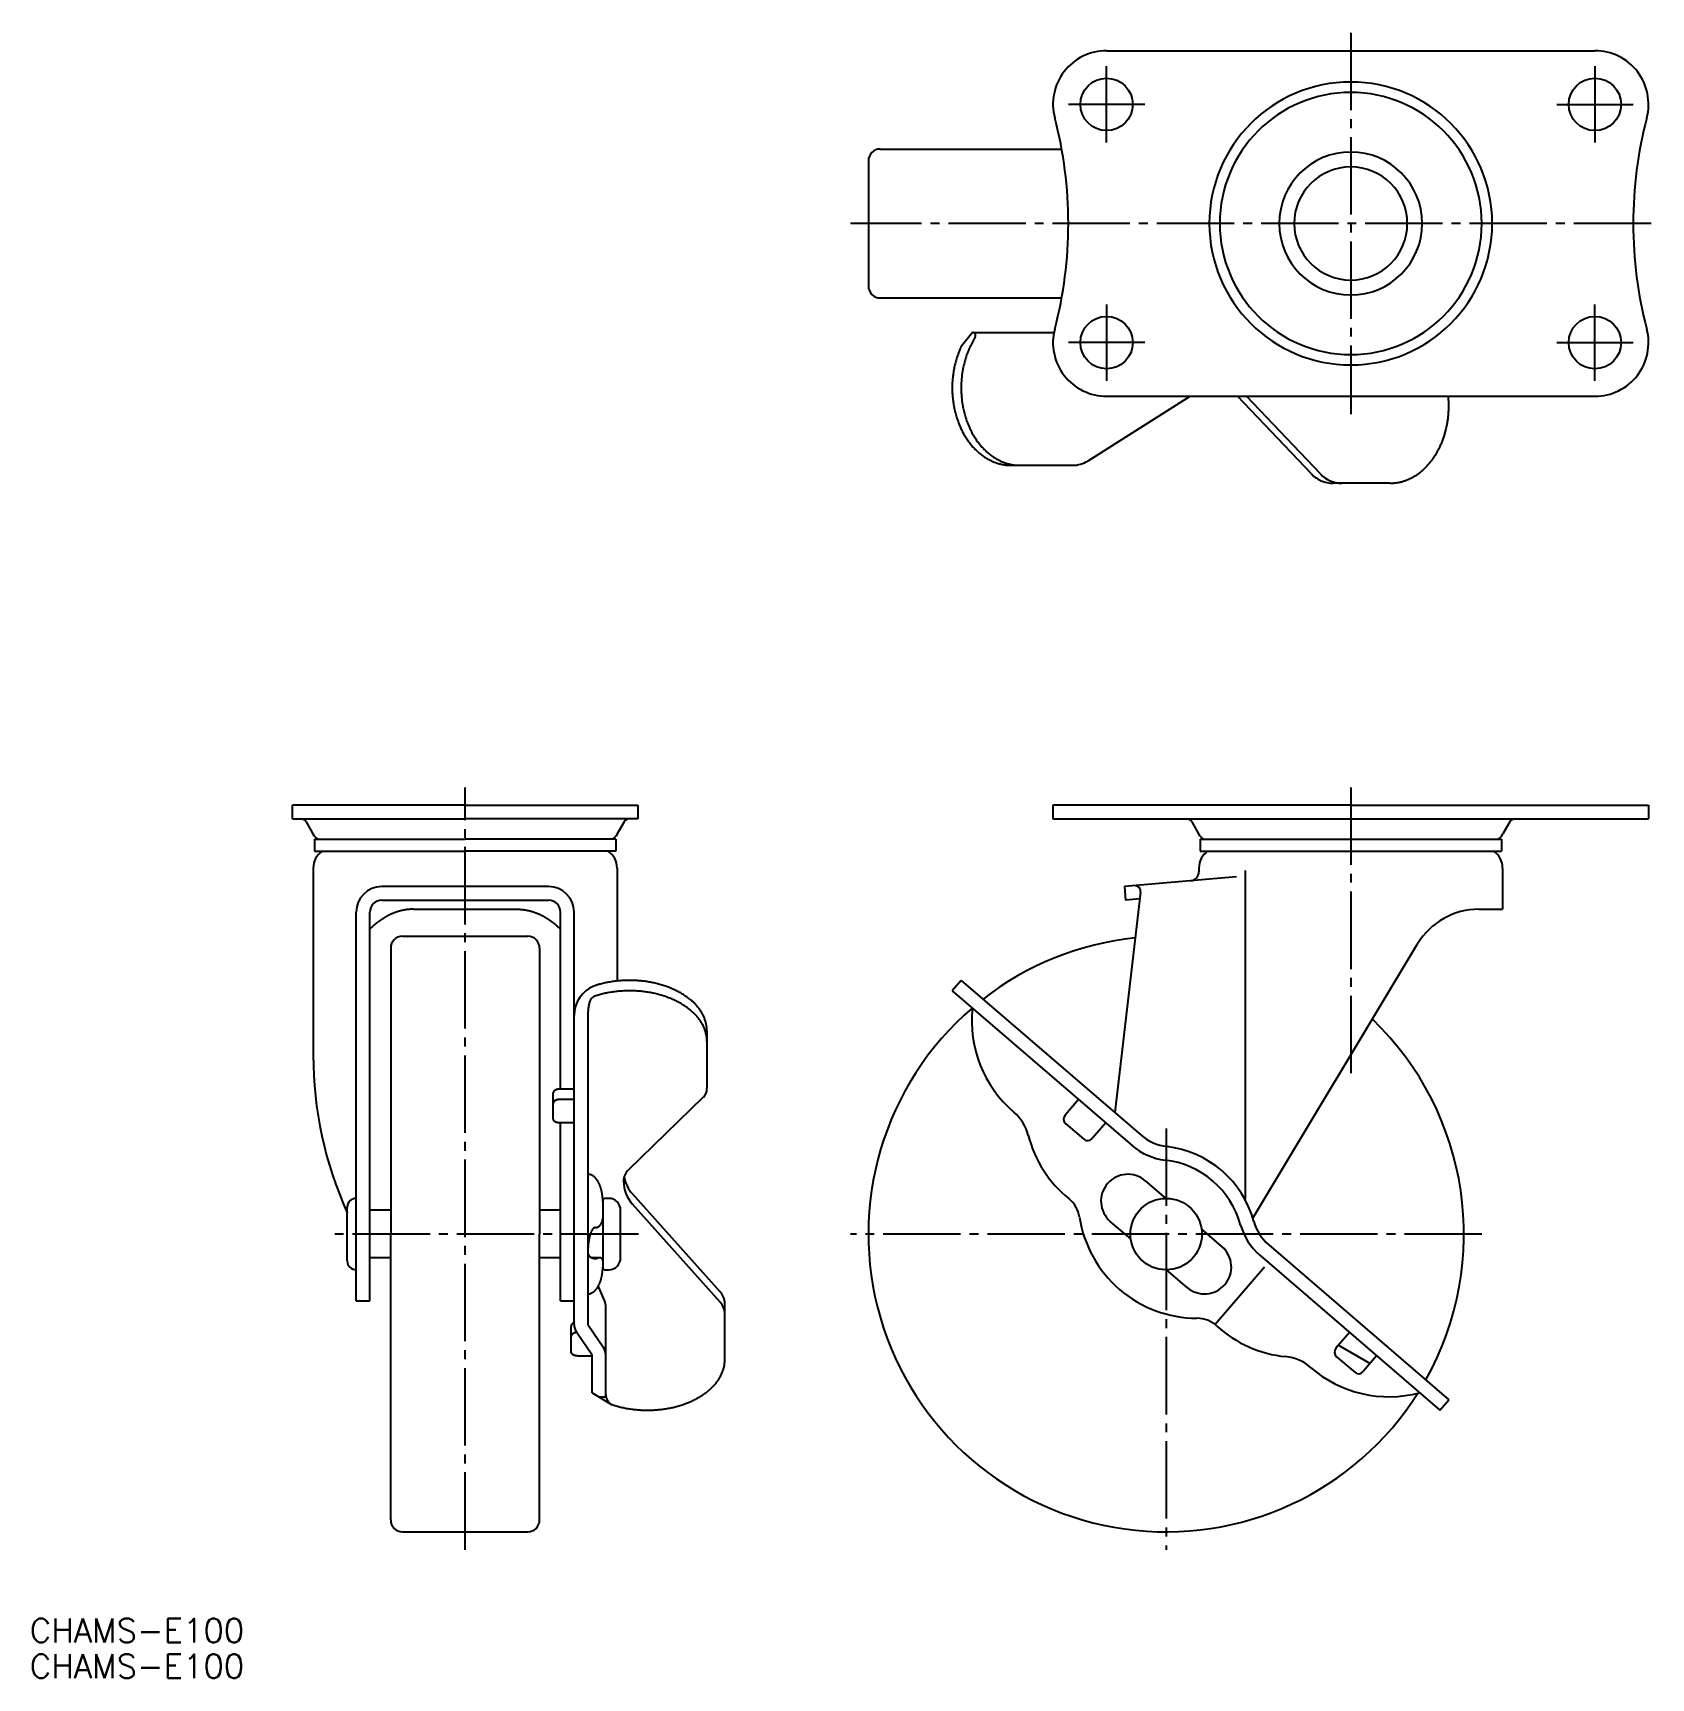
# Model space of a CAD drawing. Extents: x 12 to 284, y 64 to 340.
import ezdxf

# ---------------------------------------------------------------- set-up
doc = ezdxf.new("R2010")
doc.units = 0
doc.header["$PDMODE"] = 64
doc.linetypes.add('CENTER', pattern=[17.5, 13, -1.5, 1.5, -1.5])
doc.layers.get('0').update_dxf_attribs({"linetype": 'CONTINUOUS'})
doc.layers.get('DEFPOINTS').update_dxf_attribs({"linetype": 'CONTINUOUS'})
doc.layers.add('CENTER', color=1, linetype='CENTER')
doc.styles.get("Standard").update_dxf_attribs({"font": 'txt.shx', "bigfont": '@extfont2.shx'})

msp = doc.modelspace()

# ---------------------------------------------------------------- texts
at = {"color": 7, "linetype": 'CONTINUOUS'}
for p in [(11.91, 69.7), (11.91, 63.7)]:
    msp.add_text('CHAMS-E100', height=4, dxfattribs=at).set_placement(p)

# ---------------------------------------------------------------- linework, layer by layer
at = {"color": 7, "linetype": 'CONTINUOUS'}
for p, q in [((192.7, 336.92), (274.7, 336.92)), ((154.71, 320.42), (185.15, 320.42)), ((152.71, 318.42), (152.71, 297.42)), ((152.71, 318.42), (152.71, 297.42)), ((154.71, 295.42), (185.15, 295.42)), ((170.19, 289.62), (168.33, 287.32)), ((170.64, 288.89), (169.83, 287.32)), ((170.19, 289.62), (183.87, 289.62)), ((189.6, 268.09), (206.76, 278.92)), ((192.7, 278.92), (274.7, 278.92)), ((227.1, 265.87), (214.68, 278.92)), ((228.6, 265.87), (216.18, 278.92)), ((176.64, 267.32), (186.93, 267.32)), ((240.31, 264.32), (230.72, 264.32)), ((85, 210.25), (56, 210.25)), ((56, 207.95), (56, 210.25)), ((85, 210.25), (114, 210.25)), ((114, 210.25), (114, 207.95)), ((233.7, 210.25), (183.7, 210.25)), ((183.7, 210.25), (183.7, 207.95)), ((233.7, 210.25), (283.7, 210.25)), ((283.7, 210.25), (283.7, 207.95)), ((56, 207.95), (85, 207.95)), ((58.29, 207.45), (59.44, 205.45)), ((114, 207.95), (85, 207.95)), ((111.71, 207.45), (110.55, 205.45)), ((183.7, 207.95), (283.7, 207.95)), ((206.99, 207.45), (208.15, 205.45)), ((260.41, 207.45), (259.26, 205.45)), ((59.69, 204.54), (85, 204.54)), ((59.69, 204.54), (59.69, 202.54)), ((110.31, 204.54), (85, 204.54)), ((110.31, 204.54), (110.31, 202.54)), ((208.4, 204.54), (259.01, 204.54)), ((208.4, 204.54), (208.4, 202.54)), ((259.01, 204.54), (259.01, 202.54)), ((59.69, 202.54), (85, 202.54)), ((110.31, 202.54), (85, 202.54)), ((208.4, 202.54), (259.01, 202.54)), ((59.5, 199.69), (59.5, 168.29)), ((110.5, 199.69), (110.5, 180.73)), ((208.2, 199.69), (208.2, 199.07)), ((208.2, 199.29), (208.2, 199.07)), ((215.95, 199.29), (215.95, 144.04)), ((259.2, 199.69), (259.2, 192.79)), ((99, 196.6), (71, 196.6)), ((214.52, 198.25), (195.7, 196.6)), ((195.7, 196.6), (195.9, 194.31)), ((71, 194.31), (99, 194.31)), ((198.42, 195.63), (194.06, 158.68)), ((198.29, 194.52), (195.9, 194.31)), ((66.7, 127.05), (66.7, 192.3)), ((69, 127.05), (69, 192.31)), ((76.32, 192.79), (93.68, 192.79)), ((101, 162.59), (101, 192.31)), ((103.3, 123.07), (103.3, 192.3)), ((255.22, 192.79), (259.2, 192.79)), ((74.5, 188.25), (95.5, 188.25)), ((72.5, 186.25), (72.5, 138.25)), ((97.5, 186.25), (97.5, 138.25)), ((217.26, 140.93), (244.93, 186.97)), ((168.28, 180.84), (166.78, 179.1)), ((168.28, 180.84), (198.53, 154.83)), ((166.78, 179.1), (197.03, 153.09)), ((105.6, 174.93), (105.6, 123.07)), ((125.6, 172.37), (125.6, 162.67)), ((99.8, 157.58), (99.8, 161.94)), ((103.3, 162.59), (100.8, 162.59)), ((103.3, 160.84), (100.8, 160.84)), ((124.99, 161.23), (112.37, 148.98)), ((188.01, 160.84), (185.73, 158.19)), ((103.3, 156.93), (100.8, 156.93)), ((101, 127.05), (101, 156.93)), ((185.84, 156.78), (188.87, 154.17)), ((192.56, 156.93), (190.28, 154.28)), ((199.19, 147.21), (202.63, 144.25)), ((108.1, 143.79), (108.1, 132.51)), ((109.1, 144.25), (108.5, 144.25)), ((127.83, 128.56), (113.09, 144.99)), ((65.2, 133.75), (65.2, 142.75)), ((72.5, 142.25), (69, 142.25)), ((101, 142.25), (97.5, 142.25)), ((111.1, 134.25), (111.1, 142.25)), ((127.83, 126.82), (113.09, 143.25)), ((72.5, 90.25), (72.5, 138.25)), ((97.5, 90.25), (97.5, 138.25)), ((196.76, 137.43), (193.33, 140.38)), ((208.65, 139.08), (212.08, 136.12)), ((219.92, 136.43), (250.17, 110.43)), ((72.5, 134.25), (69, 134.25)), ((101, 134.25), (97.5, 134.25)), ((107.7, 134.25), (106.3, 134.25)), ((219.2, 132.7), (210.93, 123.07)), ((218.42, 134.69), (248.67, 108.68)), ((108.5, 132.25), (109.1, 132.25)), ((206.21, 129.3), (202.78, 132.25)), ((107.32, 129.45), (108.51, 126.69)), ((66.7, 127.05), (69, 127.05)), ((101, 127.05), (103.3, 127.05)), ((108.6, 110.94), (108.6, 126.29)), ((128.6, 117.16), (128.6, 126.56)), ((102.8, 118.46), (102.8, 122.81)), ((106.3, 117.93), (103.69, 121.79)), ((105.6, 123.07), (108.21, 119.22)), ((233.5, 121.72), (231.22, 119.07)), ((231.67, 119.59), (236.96, 116.54)), ((103.8, 117.81), (106.3, 117.81)), ((106.3, 111.61), (106.3, 117.93)), ((231.33, 117.66), (234.36, 115.05)), ((238.05, 117.81), (235.77, 115.16)), ((106.3, 111.61), (109.6, 109.64)), ((107.42, 110.94), (108.6, 110.94)), ((248.67, 108.68), (250.17, 110.43)), ((74.5, 88.25), (95.5, 88.25))]:
    msp.add_line(p, q, dxfattribs=at)
for points in [[(168.33, 287.32, 0), (168.25, 287.13, 0), (168.16, 286.95, 0), (168.08, 286.76, 0), (168, 286.57, 0), (167.92, 286.38, 0), (167.84, 286.19, 0), (167.77, 285.99, 0), (167.7, 285.8, 0), (167.63, 285.6, 0), (167.57, 285.4, 0), (167.5, 285.2, 0), (167.44, 285, 0), (167.38, 284.79, 0), (167.33, 284.59, 0), (167.28, 284.38, 0), (167.23, 284.17, 0), (167.18, 283.97, 0), (167.13, 283.76, 0), (167.09, 283.55, 0), (167.05, 283.34, 0), (167.01, 283.12, 0), (166.98, 282.91, 0), (166.95, 282.7, 0), (166.92, 282.48, 0), (166.89, 282.27, 0), (166.87, 282.06, 0), (166.85, 281.84, 0), (166.83, 281.62, 0), (166.82, 281.41, 0), (166.8, 281.19, 0), (166.79, 280.97, 0), (166.79, 280.76, 0), (166.78, 280.54, 0), (166.78, 280.32, 0), (166.78, 280.1, 0), (166.79, 279.89, 0), (166.79, 279.67, 0), (166.8, 279.45, 0), (166.82, 279.24, 0), (166.83, 279.02, 0), (166.85, 278.8, 0), (166.87, 278.59, 0), (166.89, 278.37, 0), (166.92, 278.16, 0), (166.95, 277.94, 0), (166.98, 277.73, 0), (167.01, 277.52, 0), (167.05, 277.31, 0), (167.09, 277.1, 0), (167.13, 276.89, 0), (167.18, 276.68, 0), (167.22, 276.47, 0), (167.27, 276.26, 0), (167.33, 276.06, 0), (167.38, 275.85, 0), (167.44, 275.65, 0), (167.5, 275.45, 0), (167.56, 275.25, 0), (167.63, 275.05, 0), (167.7, 274.85, 0), (167.77, 274.65, 0), (167.84, 274.46, 0), (167.92, 274.26, 0), (167.99, 274.07, 0), (168.07, 273.88, 0), (168.16, 273.69, 0), (168.24, 273.51, 0), (168.33, 273.32, 0), (168.42, 273.14, 0), (168.51, 272.96, 0), (168.61, 272.78, 0), (168.7, 272.61, 0), (168.8, 272.43, 0), (168.9, 272.26, 0), (169, 272.09, 0), (169.11, 271.93, 0), (169.22, 271.76, 0), (169.33, 271.6, 0), (169.44, 271.44, 0), (169.55, 271.28, 0), (169.67, 271.13, 0), (169.78, 270.97, 0), (169.91, 270.82, 0), (170.03, 270.68, 0), (170.15, 270.53, 0), (170.27, 270.39, 0), (170.4, 270.25, 0), (170.53, 270.12, 0), (170.66, 269.98, 0), (170.79, 269.85, 0), (170.92, 269.73, 0), (171.06, 269.6, 0), (171.2, 269.48, 0), (171.33, 269.36, 0), (171.47, 269.25, 0), (171.62, 269.13, 0), (171.76, 269.02, 0), (171.9, 268.92, 0), (172.05, 268.81, 0), (172.19, 268.71, 0), (172.34, 268.62, 0), (172.49, 268.53, 0), (172.64, 268.44, 0), (172.79, 268.35, 0), (172.94, 268.27, 0), (173.09, 268.19, 0), (173.25, 268.11, 0), (173.41, 268.04, 0), (173.56, 267.97, 0), (173.72, 267.9, 0), (173.88, 267.84, 0), (174.03, 267.78, 0), (174.19, 267.72, 0), (174.35, 267.67, 0), (174.51, 267.62, 0), (174.68, 267.58, 0), (174.84, 267.54, 0), (175, 267.5, 0), (175.16, 267.46, 0), (175.32, 267.43, 0), (175.49, 267.41, 0), (175.65, 267.38, 0), (175.82, 267.36, 0), (175.98, 267.35, 0), (176.15, 267.33, 0), (176.31, 267.32, 0), (176.47, 267.32, 0), (176.64, 267.32, 0)], [(169.83, 287.32, 0), (169.75, 287.13, 0), (169.66, 286.95, 0), (169.58, 286.76, 0), (169.5, 286.57, 0), (169.42, 286.38, 0), (169.34, 286.19, 0), (169.27, 285.99, 0), (169.2, 285.8, 0), (169.13, 285.6, 0), (169.06, 285.4, 0), (169, 285.2, 0), (168.94, 285, 0), (168.88, 284.79, 0), (168.83, 284.59, 0), (168.78, 284.38, 0), (168.72, 284.17, 0), (168.68, 283.97, 0), (168.63, 283.76, 0), (168.59, 283.55, 0), (168.55, 283.34, 0), (168.51, 283.12, 0), (168.48, 282.91, 0), (168.45, 282.7, 0), (168.42, 282.48, 0), (168.39, 282.27, 0), (168.37, 282.06, 0), (168.35, 281.84, 0), (168.33, 281.62, 0), (168.32, 281.41, 0), (168.3, 281.19, 0), (168.29, 280.97, 0), (168.29, 280.76, 0), (168.28, 280.54, 0), (168.28, 280.32, 0), (168.28, 280.1, 0), (168.29, 279.89, 0), (168.29, 279.67, 0), (168.3, 279.45, 0), (168.32, 279.24, 0), (168.33, 279.02, 0), (168.35, 278.8, 0), (168.37, 278.59, 0), (168.39, 278.37, 0), (168.42, 278.16, 0), (168.45, 277.94, 0), (168.48, 277.73, 0), (168.51, 277.52, 0), (168.55, 277.31, 0), (168.59, 277.1, 0), (168.63, 276.89, 0), (168.68, 276.68, 0), (168.72, 276.47, 0), (168.77, 276.26, 0), (168.83, 276.06, 0), (168.88, 275.85, 0), (168.94, 275.65, 0), (169, 275.45, 0), (169.06, 275.25, 0), (169.13, 275.05, 0), (169.2, 274.85, 0), (169.27, 274.65, 0), (169.34, 274.46, 0), (169.41, 274.26, 0), (169.49, 274.07, 0), (169.57, 273.88, 0), (169.66, 273.69, 0), (169.74, 273.51, 0), (169.83, 273.32, 0), (169.92, 273.14, 0), (170.01, 272.96, 0), (170.1, 272.78, 0), (170.2, 272.61, 0), (170.3, 272.43, 0), (170.4, 272.26, 0), (170.5, 272.09, 0), (170.61, 271.93, 0), (170.72, 271.76, 0), (170.83, 271.6, 0), (170.94, 271.44, 0), (171.05, 271.28, 0), (171.17, 271.13, 0), (171.28, 270.97, 0), (171.4, 270.82, 0), (171.53, 270.68, 0), (171.65, 270.53, 0), (171.77, 270.39, 0), (171.9, 270.25, 0), (172.03, 270.12, 0), (172.16, 269.98, 0), (172.29, 269.85, 0), (172.42, 269.73, 0), (172.56, 269.6, 0), (172.69, 269.48, 0), (172.83, 269.36, 0), (172.97, 269.25, 0), (173.11, 269.13, 0), (173.26, 269.02, 0), (173.4, 268.92, 0), (173.55, 268.81, 0), (173.69, 268.71, 0), (173.84, 268.62, 0), (173.99, 268.53, 0), (174.14, 268.44, 0), (174.29, 268.35, 0), (174.44, 268.27, 0), (174.59, 268.19, 0), (174.75, 268.11, 0), (174.9, 268.04, 0), (175.06, 267.97, 0), (175.22, 267.9, 0), (175.38, 267.84, 0), (175.53, 267.78, 0), (175.69, 267.72, 0), (175.85, 267.67, 0), (176.01, 267.62, 0), (176.18, 267.58, 0), (176.34, 267.54, 0), (176.5, 267.5, 0), (176.66, 267.46, 0), (176.82, 267.43, 0), (176.99, 267.41, 0), (177.15, 267.38, 0), (177.31, 267.36, 0), (177.48, 267.35, 0), (177.64, 267.33, 0), (177.81, 267.32, 0), (177.97, 267.32, 0), (178.14, 267.32, 0)], [(240.31, 264.32, 0), (240.44, 264.32, 0), (240.57, 264.32, 0), (240.7, 264.33, 0), (240.83, 264.34, 0), (240.96, 264.35, 0), (241.09, 264.36, 0), (241.22, 264.37, 0), (241.35, 264.39, 0), (241.48, 264.41, 0), (241.61, 264.43, 0), (241.74, 264.45, 0), (241.87, 264.48, 0), (242, 264.51, 0), (242.13, 264.54, 0), (242.25, 264.57, 0), (242.38, 264.61, 0), (242.51, 264.64, 0), (242.64, 264.69, 0), (242.76, 264.73, 0), (242.89, 264.77, 0), (243.01, 264.82, 0), (243.14, 264.87, 0), (243.26, 264.92, 0), (243.39, 264.97, 0), (243.51, 265.02, 0), (243.64, 265.08, 0), (243.76, 265.14, 0), (243.88, 265.2, 0), (244, 265.26, 0), (244.12, 265.33, 0), (244.24, 265.4, 0), (244.36, 265.47, 0), (244.48, 265.54, 0), (244.6, 265.61, 0), (244.72, 265.69, 0), (244.83, 265.76, 0), (244.95, 265.85, 0), (245.06, 265.93, 0), (245.18, 266.01, 0), (245.29, 266.1, 0), (245.4, 266.19, 0), (245.51, 266.27, 0), (245.62, 266.37, 0), (245.73, 266.46, 0), (245.84, 266.56, 0), (245.95, 266.65, 0), (246.05, 266.75, 0), (246.16, 266.85, 0), (246.26, 266.96, 0), (246.37, 267.06, 0), (246.47, 267.17, 0), (246.57, 267.28, 0), (246.67, 267.39, 0), (246.77, 267.5, 0), (246.87, 267.61, 0), (246.97, 267.73, 0), (247.06, 267.85, 0), (247.16, 267.96, 0), (247.25, 268.08, 0), (247.34, 268.21, 0), (247.43, 268.33, 0), (247.52, 268.45, 0), (247.61, 268.58, 0), (247.7, 268.71, 0), (247.78, 268.84, 0), (247.87, 268.97, 0), (247.95, 269.1, 0), (248.03, 269.24, 0), (248.11, 269.37, 0), (248.19, 269.51, 0), (248.27, 269.65, 0), (248.34, 269.79, 0), (248.42, 269.93, 0), (248.49, 270.07, 0), (248.57, 270.21, 0), (248.64, 270.36, 0), (248.71, 270.5, 0), (248.77, 270.65, 0), (248.84, 270.8, 0), (248.9, 270.95, 0), (248.97, 271.1, 0), (249.03, 271.25, 0), (249.09, 271.4, 0), (249.15, 271.56, 0), (249.2, 271.71, 0), (249.26, 271.87, 0), (249.31, 272.02, 0), (249.37, 272.18, 0), (249.42, 272.34, 0), (249.47, 272.5, 0), (249.51, 272.66, 0), (249.56, 272.82, 0), (249.6, 272.98, 0), (249.65, 273.15, 0), (249.69, 273.31, 0), (249.73, 273.47, 0), (249.76, 273.64, 0), (249.8, 273.8, 0), (249.84, 273.97, 0), (249.87, 274.14, 0), (249.9, 274.3, 0), (249.93, 274.47, 0), (249.96, 274.64, 0), (249.98, 274.81, 0), (250.01, 274.98, 0), (250.03, 275.15, 0), (250.05, 275.32, 0), (250.07, 275.49, 0), (250.09, 275.66, 0), (250.1, 275.83, 0), (250.12, 276, 0), (250.13, 276.17, 0), (250.14, 276.34, 0), (250.15, 276.51, 0), (250.16, 276.69, 0), (250.16, 276.86, 0), (250.16, 277.03, 0), (250.17, 277.2, 0), (250.17, 277.37, 0), (250.17, 277.55, 0), (250.16, 277.72, 0), (250.16, 277.89, 0), (250.15, 278.06, 0), (250.14, 278.23, 0), (250.13, 278.4, 0), (250.12, 278.57, 0), (250.11, 278.75, 0), (250.09, 278.92, 0)], [(76.32, 192.79, 0), (76.26, 192.79, 0), (76.2, 192.79, 0), (76.14, 192.79, 0), (76.08, 192.79, 0), (76.02, 192.79, 0), (75.96, 192.78, 0), (75.9, 192.78, 0), (75.84, 192.78, 0), (75.78, 192.78, 0), (75.72, 192.77, 0), (75.66, 192.77, 0), (75.6, 192.76, 0), (75.54, 192.76, 0), (75.48, 192.75, 0), (75.42, 192.75, 0), (75.36, 192.74, 0), (75.3, 192.73, 0), (75.24, 192.72, 0), (75.18, 192.72, 0), (75.12, 192.71, 0), (75.06, 192.7, 0), (75, 192.69, 0), (74.94, 192.68, 0), (74.88, 192.67, 0), (74.82, 192.66, 0), (74.76, 192.65, 0), (74.7, 192.64, 0), (74.64, 192.63, 0), (74.59, 192.62, 0), (74.53, 192.6, 0), (74.47, 192.59, 0), (74.41, 192.58, 0), (74.35, 192.57, 0), (74.29, 192.55, 0), (74.23, 192.54, 0), (74.17, 192.52, 0), (74.11, 192.51, 0), (74.05, 192.49, 0), (73.99, 192.48, 0), (73.93, 192.46, 0), (73.87, 192.44, 0), (73.81, 192.43, 0), (73.76, 192.41, 0), (73.7, 192.39, 0), (73.64, 192.37, 0), (73.58, 192.35, 0), (73.52, 192.33, 0), (73.46, 192.31, 0), (73.4, 192.29, 0), (73.34, 192.27, 0), (73.29, 192.25, 0), (73.23, 192.23, 0), (73.17, 192.21, 0), (73.11, 192.19, 0), (73.05, 192.16, 0), (72.99, 192.14, 0), (72.93, 192.12, 0), (72.88, 192.09, 0), (72.82, 192.07, 0), (72.76, 192.04, 0), (72.7, 192.02, 0), (72.64, 192, 0), (72.59, 191.97, 0), (72.53, 191.94, 0), (72.47, 191.92, 0), (72.41, 191.89, 0), (72.35, 191.86, 0), (72.3, 191.83, 0), (72.24, 191.81, 0), (72.18, 191.78, 0), (72.12, 191.75, 0), (72.07, 191.72, 0), (72.01, 191.69, 0), (71.95, 191.66, 0), (71.9, 191.63, 0), (71.84, 191.6, 0), (71.78, 191.56, 0), (71.72, 191.53, 0), (71.67, 191.5, 0), (71.61, 191.47, 0), (71.55, 191.44, 0), (71.5, 191.4, 0), (71.44, 191.37, 0), (71.39, 191.33, 0), (71.33, 191.3, 0), (71.27, 191.26, 0), (71.22, 191.23, 0), (71.16, 191.19, 0), (71.1, 191.16, 0), (71.05, 191.12, 0), (70.99, 191.08, 0), (70.94, 191.05, 0), (70.88, 191.01, 0), (70.83, 190.97, 0), (70.77, 190.93, 0), (70.72, 190.89, 0), (70.66, 190.85, 0), (70.6, 190.81, 0), (70.55, 190.78, 0), (70.49, 190.73, 0), (70.44, 190.69, 0), (70.39, 190.65, 0), (70.33, 190.61, 0), (70.28, 190.57, 0), (70.22, 190.53, 0), (70.17, 190.48, 0), (70.11, 190.44, 0), (70.06, 190.4, 0), (70, 190.35, 0), (69.95, 190.31, 0), (69.9, 190.26, 0), (69.84, 190.22, 0), (69.79, 190.18, 0), (69.74, 190.13, 0), (69.68, 190.08, 0), (69.63, 190.04, 0), (69.58, 189.99, 0), (69.52, 189.94, 0), (69.47, 189.9, 0), (69.42, 189.85, 0), (69.36, 189.8, 0), (69.31, 189.75, 0), (69.26, 189.7, 0), (69.21, 189.65, 0), (69.16, 189.6, 0), (69.1, 189.55, 0), (69.05, 189.5, 0), (69, 189.45, 0)], [(93.68, 192.79, 0), (93.74, 192.79, 0), (93.8, 192.79, 0), (93.86, 192.79, 0), (93.92, 192.79, 0), (93.98, 192.79, 0), (94.04, 192.78, 0), (94.1, 192.78, 0), (94.16, 192.78, 0), (94.22, 192.78, 0), (94.28, 192.77, 0), (94.34, 192.77, 0), (94.4, 192.76, 0), (94.46, 192.76, 0), (94.52, 192.75, 0), (94.58, 192.75, 0), (94.64, 192.74, 0), (94.7, 192.73, 0), (94.76, 192.72, 0), (94.82, 192.72, 0), (94.88, 192.71, 0), (94.94, 192.7, 0), (95, 192.69, 0), (95.06, 192.68, 0), (95.12, 192.67, 0), (95.18, 192.66, 0), (95.23, 192.65, 0), (95.29, 192.64, 0), (95.35, 192.63, 0), (95.41, 192.62, 0), (95.47, 192.6, 0), (95.53, 192.59, 0), (95.59, 192.58, 0), (95.65, 192.57, 0), (95.71, 192.55, 0), (95.77, 192.54, 0), (95.83, 192.52, 0), (95.89, 192.51, 0), (95.95, 192.49, 0), (96.01, 192.48, 0), (96.07, 192.46, 0), (96.13, 192.44, 0), (96.18, 192.43, 0), (96.24, 192.41, 0), (96.3, 192.39, 0), (96.36, 192.37, 0), (96.42, 192.35, 0), (96.48, 192.33, 0), (96.54, 192.31, 0), (96.6, 192.29, 0), (96.66, 192.27, 0), (96.71, 192.25, 0), (96.77, 192.23, 0), (96.83, 192.21, 0), (96.89, 192.19, 0), (96.95, 192.16, 0), (97.01, 192.14, 0), (97.06, 192.12, 0), (97.12, 192.09, 0), (97.18, 192.07, 0), (97.24, 192.04, 0), (97.3, 192.02, 0), (97.36, 192, 0), (97.41, 191.97, 0), (97.47, 191.94, 0), (97.53, 191.92, 0), (97.59, 191.89, 0), (97.64, 191.86, 0), (97.7, 191.83, 0), (97.76, 191.81, 0), (97.82, 191.78, 0), (97.87, 191.75, 0), (97.93, 191.72, 0), (97.99, 191.69, 0), (98.05, 191.66, 0), (98.1, 191.63, 0), (98.16, 191.6, 0), (98.22, 191.56, 0), (98.27, 191.53, 0), (98.33, 191.5, 0), (98.39, 191.47, 0), (98.44, 191.44, 0), (98.5, 191.4, 0), (98.56, 191.37, 0), (98.61, 191.33, 0), (98.67, 191.3, 0), (98.73, 191.26, 0), (98.78, 191.23, 0), (98.84, 191.19, 0), (98.89, 191.16, 0), (98.95, 191.12, 0), (99.01, 191.08, 0), (99.06, 191.05, 0), (99.12, 191.01, 0), (99.17, 190.97, 0), (99.23, 190.93, 0), (99.28, 190.89, 0), (99.34, 190.85, 0), (99.39, 190.81, 0), (99.45, 190.78, 0), (99.5, 190.73, 0), (99.56, 190.69, 0), (99.61, 190.65, 0), (99.67, 190.61, 0), (99.72, 190.57, 0), (99.78, 190.53, 0), (99.83, 190.48, 0), (99.89, 190.44, 0), (99.94, 190.4, 0), (99.99, 190.35, 0), (100.05, 190.31, 0), (100.1, 190.26, 0), (100.16, 190.22, 0), (100.21, 190.18, 0), (100.26, 190.13, 0), (100.32, 190.08, 0), (100.37, 190.04, 0), (100.42, 189.99, 0), (100.48, 189.94, 0), (100.53, 189.9, 0), (100.58, 189.85, 0), (100.63, 189.8, 0), (100.69, 189.75, 0), (100.74, 189.7, 0), (100.79, 189.65, 0), (100.84, 189.6, 0), (100.9, 189.55, 0), (100.95, 189.5, 0), (101, 189.45, 0)], [(125.6, 172.37, 0), (125.6, 172.5, 0), (125.59, 172.64, 0), (125.58, 172.78, 0), (125.57, 172.91, 0), (125.56, 173.05, 0), (125.54, 173.18, 0), (125.52, 173.32, 0), (125.49, 173.45, 0), (125.47, 173.59, 0), (125.43, 173.72, 0), (125.4, 173.85, 0), (125.36, 173.99, 0), (125.32, 174.12, 0), (125.27, 174.25, 0), (125.23, 174.38, 0), (125.17, 174.52, 0), (125.12, 174.65, 0), (125.06, 174.78, 0), (125, 174.91, 0), (124.94, 175.04, 0), (124.87, 175.17, 0), (124.8, 175.29, 0), (124.73, 175.42, 0), (124.65, 175.55, 0), (124.57, 175.67, 0), (124.49, 175.8, 0), (124.4, 175.92, 0), (124.31, 176.04, 0), (124.22, 176.16, 0), (124.13, 176.29, 0), (124.03, 176.41, 0), (123.93, 176.53, 0), (123.83, 176.64, 0), (123.72, 176.76, 0), (123.61, 176.88, 0), (123.5, 176.99, 0), (123.38, 177.1, 0), (123.26, 177.22, 0), (123.14, 177.32, 0), (123.02, 177.44, 0), (122.89, 177.54, 0), (122.77, 177.65, 0), (122.64, 177.76, 0), (122.5, 177.86, 0), (122.36, 177.96, 0), (122.23, 178.06, 0), (122.09, 178.16, 0), (121.94, 178.26, 0), (121.8, 178.36, 0), (121.65, 178.45, 0), (121.5, 178.55, 0), (121.34, 178.64, 0), (121.19, 178.73, 0), (121.03, 178.82, 0), (120.87, 178.91, 0), (120.71, 178.99, 0), (120.55, 179.08, 0), (120.38, 179.16, 0), (120.21, 179.24, 0), (120.04, 179.32, 0), (119.87, 179.39, 0), (119.7, 179.47, 0), (119.52, 179.54, 0), (119.34, 179.61, 0), (119.17, 179.68, 0), (118.98, 179.75, 0), (118.8, 179.82, 0), (118.62, 179.88, 0), (118.43, 179.94, 0), (118.25, 180, 0), (118.06, 180.06, 0), (117.87, 180.12, 0), (117.68, 180.17, 0), (117.49, 180.22, 0), (117.29, 180.27, 0), (117.1, 180.32, 0), (116.9, 180.37, 0), (116.7, 180.41, 0), (116.51, 180.45, 0), (116.31, 180.49, 0), (116.11, 180.53, 0), (115.91, 180.56, 0), (115.7, 180.6, 0), (115.5, 180.63, 0), (115.3, 180.66, 0), (115.09, 180.69, 0), (114.89, 180.71, 0), (114.68, 180.73, 0), (114.48, 180.75, 0), (114.27, 180.77, 0), (114.06, 180.79, 0), (113.86, 180.8, 0), (113.65, 180.82, 0), (113.44, 180.83, 0), (113.23, 180.83, 0), (113.03, 180.84, 0), (112.82, 180.84, 0), (112.61, 180.84, 0), (112.4, 180.84, 0), (112.19, 180.84, 0), (111.99, 180.83, 0), (111.78, 180.83, 0), (111.57, 180.82, 0), (111.36, 180.81, 0), (111.16, 180.79, 0), (110.95, 180.78, 0), (110.74, 180.76, 0), (110.54, 180.74, 0), (110.33, 180.71, 0), (110.13, 180.69, 0), (109.92, 180.66, 0), (109.72, 180.63, 0), (109.52, 180.6, 0), (109.31, 180.57, 0), (109.11, 180.53, 0), (108.91, 180.5, 0), (108.71, 180.46, 0), (108.52, 180.41, 0), (108.32, 180.37, 0), (108.12, 180.32, 0), (107.93, 180.28, 0), (107.73, 180.23, 0), (107.54, 180.18, 0), (107.35, 180.12, 0), (107.16, 180.07, 0), (106.97, 180.01, 0), (106.78, 179.95, 0), (106.6, 179.89, 0)], [(105.95, 177.37, 0), (105.94, 177.35, 0), (105.94, 177.34, 0), (105.93, 177.32, 0), (105.93, 177.31, 0), (105.92, 177.29, 0), (105.92, 177.28, 0), (105.91, 177.26, 0), (105.91, 177.25, 0), (105.9, 177.24, 0), (105.9, 177.22, 0), (105.89, 177.21, 0), (105.89, 177.19, 0), (105.88, 177.17, 0), (105.88, 177.16, 0), (105.87, 177.14, 0), (105.87, 177.13, 0), (105.86, 177.11, 0), (105.86, 177.1, 0), (105.86, 177.08, 0), (105.85, 177.06, 0), (105.85, 177.05, 0), (105.84, 177.03, 0), (105.84, 177.01, 0), (105.83, 177, 0), (105.83, 176.98, 0), (105.83, 176.97, 0), (105.82, 176.95, 0), (105.82, 176.93, 0), (105.81, 176.91, 0), (105.81, 176.9, 0), (105.81, 176.88, 0), (105.8, 176.86, 0), (105.8, 176.85, 0), (105.79, 176.83, 0), (105.79, 176.81, 0), (105.78, 176.79, 0), (105.78, 176.78, 0), (105.78, 176.76, 0), (105.77, 176.74, 0), (105.77, 176.72, 0), (105.77, 176.71, 0), (105.76, 176.69, 0), (105.76, 176.67, 0), (105.75, 176.65, 0), (105.75, 176.63, 0), (105.75, 176.61, 0), (105.74, 176.59, 0), (105.74, 176.58, 0), (105.74, 176.56, 0), (105.73, 176.54, 0), (105.73, 176.52, 0), (105.73, 176.5, 0), (105.72, 176.48, 0), (105.72, 176.46, 0), (105.72, 176.44, 0), (105.71, 176.43, 0), (105.71, 176.41, 0), (105.71, 176.39, 0), (105.7, 176.37, 0), (105.7, 176.35, 0), (105.7, 176.33, 0), (105.7, 176.31, 0), (105.69, 176.29, 0), (105.69, 176.27, 0), (105.69, 176.25, 0), (105.69, 176.23, 0), (105.68, 176.21, 0), (105.68, 176.19, 0), (105.68, 176.17, 0), (105.67, 176.15, 0), (105.67, 176.13, 0), (105.67, 176.11, 0), (105.67, 176.09, 0), (105.67, 176.07, 0), (105.66, 176.05, 0), (105.66, 176.03, 0), (105.66, 176.01, 0), (105.66, 175.99, 0), (105.65, 175.97, 0), (105.65, 175.95, 0), (105.65, 175.93, 0), (105.65, 175.91, 0), (105.64, 175.89, 0), (105.64, 175.87, 0), (105.64, 175.85, 0), (105.64, 175.83, 0), (105.64, 175.81, 0), (105.64, 175.78, 0), (105.63, 175.76, 0), (105.63, 175.74, 0), (105.63, 175.72, 0), (105.63, 175.7, 0), (105.63, 175.68, 0), (105.63, 175.66, 0), (105.62, 175.64, 0), (105.62, 175.62, 0), (105.62, 175.6, 0), (105.62, 175.57, 0), (105.62, 175.55, 0), (105.62, 175.53, 0), (105.62, 175.51, 0), (105.61, 175.49, 0), (105.61, 175.47, 0), (105.61, 175.45, 0), (105.61, 175.43, 0), (105.61, 175.41, 0), (105.61, 175.38, 0), (105.61, 175.36, 0), (105.61, 175.34, 0), (105.61, 175.32, 0), (105.61, 175.3, 0), (105.61, 175.28, 0), (105.61, 175.25, 0), (105.6, 175.23, 0), (105.6, 175.21, 0), (105.6, 175.19, 0), (105.6, 175.17, 0), (105.6, 175.15, 0), (105.6, 175.13, 0), (105.6, 175.1, 0), (105.6, 175.08, 0), (105.6, 175.06, 0), (105.6, 175.04, 0), (105.6, 175.02, 0), (105.6, 175, 0), (105.6, 174.97, 0), (105.6, 174.95, 0), (105.6, 174.93, 0)], [(125.6, 170.62, 0), (125.6, 170.76, 0), (125.59, 170.9, 0), (125.58, 171.03, 0), (125.57, 171.17, 0), (125.56, 171.3, 0), (125.54, 171.44, 0), (125.52, 171.57, 0), (125.49, 171.71, 0), (125.47, 171.84, 0), (125.43, 171.98, 0), (125.4, 172.11, 0), (125.36, 172.24, 0), (125.32, 172.38, 0), (125.27, 172.51, 0), (125.23, 172.64, 0), (125.17, 172.77, 0), (125.12, 172.9, 0), (125.06, 173.03, 0), (125, 173.16, 0), (124.94, 173.29, 0), (124.87, 173.42, 0), (124.8, 173.55, 0), (124.73, 173.68, 0), (124.65, 173.8, 0), (124.57, 173.93, 0), (124.49, 174.05, 0), (124.4, 174.18, 0), (124.31, 174.3, 0), (124.22, 174.42, 0), (124.13, 174.54, 0), (124.03, 174.66, 0), (123.93, 174.78, 0), (123.83, 174.9, 0), (123.72, 175.02, 0), (123.61, 175.13, 0), (123.5, 175.25, 0), (123.38, 175.36, 0), (123.26, 175.47, 0), (123.14, 175.58, 0), (123.02, 175.69, 0), (122.89, 175.8, 0), (122.77, 175.91, 0), (122.64, 176.01, 0), (122.5, 176.12, 0), (122.36, 176.22, 0), (122.23, 176.32, 0), (122.09, 176.42, 0), (121.94, 176.52, 0), (121.8, 176.62, 0), (121.65, 176.71, 0), (121.5, 176.8, 0), (121.34, 176.9, 0), (121.19, 176.99, 0), (121.03, 177.07, 0), (120.87, 177.16, 0), (120.71, 177.25, 0), (120.55, 177.33, 0), (120.38, 177.41, 0), (120.21, 177.5, 0), (120.04, 177.57, 0), (119.87, 177.65, 0), (119.7, 177.72, 0), (119.52, 177.8, 0), (119.34, 177.87, 0), (119.17, 177.94, 0), (118.98, 178.01, 0), (118.8, 178.07, 0), (118.62, 178.14, 0), (118.43, 178.2, 0), (118.25, 178.26, 0), (118.06, 178.32, 0), (117.87, 178.37, 0), (117.68, 178.43, 0), (117.49, 178.48, 0), (117.29, 178.53, 0), (117.1, 178.58, 0), (116.9, 178.62, 0), (116.7, 178.67, 0), (116.51, 178.71, 0), (116.31, 178.75, 0), (116.11, 178.79, 0), (115.91, 178.82, 0), (115.7, 178.85, 0), (115.5, 178.89, 0), (115.3, 178.91, 0), (115.09, 178.94, 0), (114.89, 178.97, 0), (114.68, 178.99, 0), (114.48, 179.01, 0), (114.27, 179.03, 0), (114.06, 179.05, 0), (113.86, 179.06, 0), (113.65, 179.07, 0), (113.44, 179.08, 0), (113.23, 179.09, 0), (113.03, 179.09, 0), (112.82, 179.1, 0), (112.61, 179.1, 0), (112.4, 179.1, 0), (112.19, 179.1, 0), (111.99, 179.09, 0), (111.78, 179.08, 0), (111.57, 179.07, 0), (111.36, 179.06, 0), (111.16, 179.05, 0), (110.95, 179.03, 0), (110.74, 179.01, 0), (110.54, 178.99, 0), (110.33, 178.97, 0), (110.13, 178.94, 0), (109.92, 178.92, 0), (109.72, 178.89, 0), (109.52, 178.86, 0), (109.31, 178.82, 0), (109.11, 178.79, 0), (108.91, 178.75, 0), (108.71, 178.71, 0), (108.52, 178.67, 0), (108.32, 178.63, 0), (108.12, 178.58, 0), (107.93, 178.53, 0), (107.73, 178.48, 0), (107.54, 178.43, 0), (107.35, 178.38, 0), (107.16, 178.32, 0), (106.97, 178.26, 0), (106.78, 178.21, 0), (106.6, 178.14, 0)], [(100.8, 162.59, 0), (100.79, 162.59, 0), (100.78, 162.59, 0), (100.76, 162.59, 0), (100.75, 162.59, 0), (100.74, 162.59, 0), (100.73, 162.59, 0), (100.71, 162.59, 0), (100.7, 162.58, 0), (100.69, 162.58, 0), (100.68, 162.58, 0), (100.67, 162.58, 0), (100.65, 162.58, 0), (100.64, 162.58, 0), (100.63, 162.58, 0), (100.62, 162.58, 0), (100.6, 162.57, 0), (100.59, 162.57, 0), (100.58, 162.57, 0), (100.57, 162.57, 0), (100.56, 162.57, 0), (100.55, 162.57, 0), (100.53, 162.56, 0), (100.52, 162.56, 0), (100.51, 162.56, 0), (100.5, 162.56, 0), (100.49, 162.55, 0), (100.47, 162.55, 0), (100.46, 162.55, 0), (100.45, 162.55, 0), (100.44, 162.54, 0), (100.43, 162.54, 0), (100.42, 162.54, 0), (100.41, 162.53, 0), (100.39, 162.53, 0), (100.38, 162.53, 0), (100.37, 162.53, 0), (100.36, 162.52, 0), (100.35, 162.52, 0), (100.34, 162.51, 0), (100.33, 162.51, 0), (100.32, 162.51, 0), (100.31, 162.5, 0), (100.3, 162.5, 0), (100.28, 162.5, 0), (100.28, 162.49, 0), (100.27, 162.49, 0), (100.25, 162.48, 0), (100.24, 162.48, 0), (100.23, 162.47, 0), (100.22, 162.47, 0), (100.21, 162.46, 0), (100.2, 162.46, 0), (100.19, 162.45, 0), (100.18, 162.45, 0), (100.17, 162.44, 0), (100.17, 162.44, 0), (100.16, 162.43, 0), (100.15, 162.43, 0), (100.14, 162.42, 0), (100.13, 162.42, 0), (100.12, 162.41, 0), (100.11, 162.41, 0), (100.1, 162.4, 0), (100.09, 162.4, 0), (100.08, 162.39, 0), (100.08, 162.38, 0), (100.07, 162.38, 0), (100.06, 162.37, 0), (100.05, 162.37, 0), (100.04, 162.36, 0), (100.03, 162.35, 0), (100.03, 162.35, 0), (100.02, 162.34, 0), (100.01, 162.34, 0), (100, 162.33, 0), (100, 162.32, 0), (99.99, 162.32, 0), (99.98, 162.31, 0), (99.97, 162.3, 0), (99.97, 162.3, 0), (99.96, 162.29, 0), (99.95, 162.28, 0), (99.95, 162.28, 0), (99.94, 162.27, 0), (99.94, 162.26, 0), (99.93, 162.26, 0), (99.92, 162.25, 0), (99.92, 162.24, 0), (99.91, 162.24, 0), (99.91, 162.23, 0), (99.9, 162.22, 0), (99.9, 162.21, 0), (99.89, 162.21, 0), (99.89, 162.2, 0), (99.88, 162.19, 0), (99.88, 162.19, 0), (99.87, 162.18, 0), (99.87, 162.17, 0), (99.86, 162.16, 0), (99.86, 162.16, 0), (99.85, 162.15, 0), (99.85, 162.14, 0), (99.85, 162.13, 0), (99.84, 162.12, 0), (99.84, 162.12, 0), (99.84, 162.11, 0), (99.83, 162.1, 0), (99.83, 162.09, 0), (99.83, 162.09, 0), (99.82, 162.08, 0), (99.82, 162.07, 0), (99.82, 162.06, 0), (99.82, 162.06, 0), (99.81, 162.05, 0), (99.81, 162.04, 0), (99.81, 162.03, 0), (99.81, 162.02, 0), (99.81, 162.01, 0), (99.81, 162.01, 0), (99.8, 162, 0), (99.8, 161.99, 0), (99.8, 161.98, 0), (99.8, 161.97, 0), (99.8, 161.97, 0), (99.8, 161.96, 0), (99.8, 161.95, 0), (99.8, 161.94, 0), (99.8, 161.94, 0)], [(100.8, 160.84, 0), (100.79, 160.84, 0), (100.78, 160.84, 0), (100.76, 160.84, 0), (100.75, 160.84, 0), (100.74, 160.84, 0), (100.73, 160.84, 0), (100.71, 160.84, 0), (100.7, 160.84, 0), (100.69, 160.84, 0), (100.68, 160.84, 0), (100.67, 160.84, 0), (100.65, 160.84, 0), (100.64, 160.84, 0), (100.63, 160.83, 0), (100.62, 160.83, 0), (100.6, 160.83, 0), (100.59, 160.83, 0), (100.58, 160.83, 0), (100.57, 160.83, 0), (100.56, 160.82, 0), (100.55, 160.82, 0), (100.53, 160.82, 0), (100.52, 160.82, 0), (100.51, 160.81, 0), (100.5, 160.81, 0), (100.49, 160.81, 0), (100.47, 160.81, 0), (100.46, 160.81, 0), (100.45, 160.8, 0), (100.44, 160.8, 0), (100.43, 160.8, 0), (100.42, 160.79, 0), (100.41, 160.79, 0), (100.39, 160.79, 0), (100.38, 160.78, 0), (100.37, 160.78, 0), (100.36, 160.78, 0), (100.35, 160.77, 0), (100.34, 160.77, 0), (100.33, 160.77, 0), (100.32, 160.76, 0), (100.31, 160.76, 0), (100.3, 160.75, 0), (100.28, 160.75, 0), (100.28, 160.75, 0), (100.27, 160.74, 0), (100.25, 160.74, 0), (100.24, 160.73, 0), (100.23, 160.73, 0), (100.22, 160.72, 0), (100.21, 160.72, 0), (100.2, 160.72, 0), (100.19, 160.71, 0), (100.18, 160.71, 0), (100.17, 160.7, 0), (100.17, 160.69, 0), (100.16, 160.69, 0), (100.15, 160.69, 0), (100.14, 160.68, 0), (100.13, 160.68, 0), (100.12, 160.67, 0), (100.11, 160.66, 0), (100.1, 160.66, 0), (100.09, 160.65, 0), (100.08, 160.65, 0), (100.08, 160.64, 0), (100.07, 160.63, 0), (100.06, 160.63, 0), (100.05, 160.62, 0), (100.04, 160.62, 0), (100.03, 160.61, 0), (100.03, 160.6, 0), (100.02, 160.6, 0), (100.01, 160.59, 0), (100, 160.59, 0), (100, 160.58, 0), (99.99, 160.57, 0), (99.98, 160.57, 0), (99.97, 160.56, 0), (99.97, 160.55, 0), (99.96, 160.55, 0), (99.95, 160.54, 0), (99.95, 160.53, 0), (99.94, 160.53, 0), (99.94, 160.52, 0), (99.93, 160.51, 0), (99.92, 160.51, 0), (99.92, 160.5, 0), (99.91, 160.49, 0), (99.91, 160.49, 0), (99.9, 160.48, 0), (99.9, 160.47, 0), (99.89, 160.46, 0), (99.89, 160.46, 0), (99.88, 160.45, 0), (99.88, 160.44, 0), (99.87, 160.43, 0), (99.87, 160.43, 0), (99.86, 160.42, 0), (99.86, 160.41, 0), (99.85, 160.4, 0), (99.85, 160.4, 0), (99.85, 160.39, 0), (99.84, 160.38, 0), (99.84, 160.37, 0), (99.84, 160.37, 0), (99.83, 160.36, 0), (99.83, 160.35, 0), (99.83, 160.34, 0), (99.82, 160.33, 0), (99.82, 160.33, 0), (99.82, 160.32, 0), (99.82, 160.31, 0), (99.81, 160.3, 0), (99.81, 160.29, 0), (99.81, 160.29, 0), (99.81, 160.28, 0), (99.81, 160.27, 0), (99.81, 160.26, 0), (99.8, 160.25, 0), (99.8, 160.25, 0), (99.8, 160.24, 0), (99.8, 160.23, 0), (99.8, 160.22, 0), (99.8, 160.22, 0), (99.8, 160.21, 0), (99.8, 160.2, 0), (99.8, 160.19, 0)], [(100.8, 156.93, 0), (100.79, 156.93, 0), (100.78, 156.93, 0), (100.76, 156.93, 0), (100.75, 156.93, 0), (100.74, 156.93, 0), (100.73, 156.93, 0), (100.71, 156.93, 0), (100.7, 156.93, 0), (100.69, 156.94, 0), (100.68, 156.94, 0), (100.67, 156.94, 0), (100.65, 156.94, 0), (100.64, 156.94, 0), (100.63, 156.94, 0), (100.62, 156.94, 0), (100.6, 156.94, 0), (100.59, 156.94, 0), (100.58, 156.95, 0), (100.57, 156.95, 0), (100.56, 156.95, 0), (100.55, 156.95, 0), (100.53, 156.96, 0), (100.52, 156.96, 0), (100.51, 156.96, 0), (100.5, 156.96, 0), (100.49, 156.96, 0), (100.47, 156.97, 0), (100.46, 156.97, 0), (100.45, 156.97, 0), (100.44, 156.97, 0), (100.43, 156.98, 0), (100.42, 156.98, 0), (100.41, 156.98, 0), (100.39, 156.99, 0), (100.38, 156.99, 0), (100.37, 156.99, 0), (100.36, 157, 0), (100.35, 157, 0), (100.34, 157, 0), (100.33, 157.01, 0), (100.32, 157.01, 0), (100.31, 157.02, 0), (100.3, 157.02, 0), (100.28, 157.02, 0), (100.28, 157.03, 0), (100.27, 157.03, 0), (100.25, 157.04, 0), (100.24, 157.04, 0), (100.23, 157.05, 0), (100.22, 157.05, 0), (100.21, 157.06, 0), (100.2, 157.06, 0), (100.19, 157.06, 0), (100.18, 157.07, 0), (100.17, 157.07, 0), (100.17, 157.08, 0), (100.16, 157.08, 0), (100.15, 157.09, 0), (100.14, 157.09, 0), (100.13, 157.1, 0), (100.12, 157.11, 0), (100.11, 157.11, 0), (100.1, 157.12, 0), (100.09, 157.12, 0), (100.08, 157.13, 0), (100.08, 157.13, 0), (100.07, 157.14, 0), (100.06, 157.15, 0), (100.05, 157.15, 0), (100.04, 157.16, 0), (100.03, 157.16, 0), (100.03, 157.17, 0), (100.02, 157.18, 0), (100.01, 157.18, 0), (100, 157.19, 0), (100, 157.19, 0), (99.99, 157.2, 0), (99.98, 157.21, 0), (99.97, 157.21, 0), (99.97, 157.22, 0), (99.96, 157.23, 0), (99.95, 157.23, 0), (99.95, 157.24, 0), (99.94, 157.25, 0), (99.94, 157.25, 0), (99.93, 157.26, 0), (99.92, 157.27, 0), (99.92, 157.28, 0), (99.91, 157.28, 0), (99.91, 157.29, 0), (99.9, 157.3, 0), (99.9, 157.31, 0), (99.89, 157.31, 0), (99.89, 157.32, 0), (99.88, 157.33, 0), (99.88, 157.33, 0), (99.87, 157.34, 0), (99.87, 157.35, 0), (99.86, 157.36, 0), (99.86, 157.36, 0), (99.85, 157.37, 0), (99.85, 157.38, 0), (99.85, 157.39, 0), (99.84, 157.39, 0), (99.84, 157.4, 0), (99.84, 157.41, 0), (99.83, 157.42, 0), (99.83, 157.43, 0), (99.83, 157.43, 0), (99.82, 157.44, 0), (99.82, 157.45, 0), (99.82, 157.46, 0), (99.82, 157.46, 0), (99.81, 157.47, 0), (99.81, 157.48, 0), (99.81, 157.49, 0), (99.81, 157.5, 0), (99.81, 157.5, 0), (99.81, 157.51, 0), (99.8, 157.52, 0), (99.8, 157.53, 0), (99.8, 157.53, 0), (99.8, 157.54, 0), (99.8, 157.55, 0), (99.8, 157.56, 0), (99.8, 157.57, 0), (99.8, 157.57, 0), (99.8, 157.58, 0)], [(108.1, 143.79, 0), (108.1, 143.85, 0), (108.1, 143.91, 0), (108.1, 143.96, 0), (108.1, 144.02, 0), (108.09, 144.07, 0), (108.09, 144.13, 0), (108.09, 144.18, 0), (108.09, 144.24, 0), (108.08, 144.29, 0), (108.08, 144.35, 0), (108.08, 144.4, 0), (108.07, 144.46, 0), (108.07, 144.51, 0), (108.06, 144.56, 0), (108.06, 144.62, 0), (108.05, 144.67, 0), (108.05, 144.73, 0), (108.04, 144.78, 0), (108.03, 144.84, 0), (108.03, 144.89, 0), (108.02, 144.94, 0), (108.01, 145, 0), (108, 145.05, 0), (107.99, 145.1, 0), (107.98, 145.15, 0), (107.97, 145.21, 0), (107.96, 145.26, 0), (107.95, 145.31, 0), (107.94, 145.36, 0), (107.93, 145.41, 0), (107.92, 145.47, 0), (107.91, 145.52, 0), (107.9, 145.57, 0), (107.89, 145.62, 0), (107.87, 145.67, 0), (107.86, 145.72, 0), (107.85, 145.77, 0), (107.83, 145.82, 0), (107.82, 145.87, 0), (107.8, 145.92, 0), (107.79, 145.97, 0), (107.78, 146.01, 0), (107.76, 146.06, 0), (107.74, 146.11, 0), (107.73, 146.16, 0), (107.71, 146.2, 0), (107.69, 146.25, 0), (107.68, 146.29, 0), (107.66, 146.34, 0), (107.64, 146.39, 0), (107.63, 146.43, 0), (107.61, 146.48, 0), (107.59, 146.52, 0), (107.57, 146.56, 0), (107.55, 146.61, 0), (107.53, 146.65, 0), (107.51, 146.69, 0), (107.49, 146.73, 0), (107.47, 146.78, 0), (107.45, 146.82, 0), (107.43, 146.86, 0), (107.41, 146.9, 0), (107.39, 146.94, 0), (107.37, 146.98, 0), (107.35, 147.02, 0), (107.32, 147.05, 0), (107.3, 147.09, 0), (107.28, 147.13, 0), (107.26, 147.17, 0), (107.23, 147.2, 0), (107.21, 147.24, 0), (107.19, 147.27, 0), (107.16, 147.31, 0), (107.14, 147.34, 0), (107.11, 147.38, 0), (107.09, 147.41, 0), (107.06, 147.44, 0), (107.04, 147.47, 0), (107.01, 147.51, 0), (106.99, 147.54, 0), (106.96, 147.57, 0), (106.94, 147.6, 0), (106.91, 147.63, 0), (106.89, 147.66, 0), (106.86, 147.68, 0), (106.83, 147.71, 0), (106.81, 147.74, 0), (106.78, 147.76, 0), (106.75, 147.79, 0), (106.72, 147.81, 0), (106.7, 147.84, 0), (106.67, 147.86, 0), (106.64, 147.89, 0), (106.61, 147.91, 0), (106.58, 147.93, 0), (106.56, 147.95, 0), (106.53, 147.97, 0), (106.5, 147.99, 0), (106.47, 148.01, 0), (106.44, 148.03, 0), (106.41, 148.05, 0), (106.38, 148.07, 0), (106.36, 148.09, 0), (106.33, 148.1, 0), (106.3, 148.12, 0), (106.27, 148.13, 0), (106.24, 148.15, 0), (106.21, 148.16, 0), (106.18, 148.17, 0), (106.15, 148.19, 0), (106.12, 148.2, 0), (106.09, 148.21, 0), (106.06, 148.22, 0), (106.03, 148.23, 0), (106, 148.24, 0), (105.97, 148.25, 0), (105.94, 148.25, 0), (105.91, 148.26, 0), (105.88, 148.27, 0), (105.84, 148.27, 0), (105.81, 148.28, 0), (105.78, 148.28, 0), (105.75, 148.29, 0), (105.72, 148.29, 0), (105.69, 148.29, 0), (105.66, 148.29, 0), (105.63, 148.29, 0), (105.6, 148.29, 0)], [(106.85, 139.34, 0), (106.86, 139.34, 0), (106.88, 139.34, 0), (106.9, 139.34, 0), (106.91, 139.34, 0), (106.93, 139.35, 0), (106.94, 139.35, 0), (106.96, 139.35, 0), (106.97, 139.35, 0), (106.99, 139.35, 0), (107, 139.35, 0), (107.02, 139.36, 0), (107.03, 139.36, 0), (107.05, 139.36, 0), (107.06, 139.37, 0), (107.08, 139.37, 0), (107.09, 139.37, 0), (107.11, 139.38, 0), (107.12, 139.38, 0), (107.14, 139.39, 0), (107.15, 139.39, 0), (107.17, 139.4, 0), (107.18, 139.4, 0), (107.2, 139.41, 0), (107.21, 139.41, 0), (107.23, 139.42, 0), (107.24, 139.42, 0), (107.26, 139.43, 0), (107.27, 139.44, 0), (107.28, 139.44, 0), (107.3, 139.45, 0), (107.31, 139.46, 0), (107.33, 139.46, 0), (107.34, 139.47, 0), (107.36, 139.48, 0), (107.37, 139.49, 0), (107.38, 139.5, 0), (107.4, 139.5, 0), (107.41, 139.51, 0), (107.42, 139.52, 0), (107.44, 139.53, 0), (107.45, 139.54, 0), (107.47, 139.55, 0), (107.48, 139.56, 0), (107.49, 139.57, 0), (107.5, 139.58, 0), (107.52, 139.59, 0), (107.53, 139.6, 0), (107.54, 139.61, 0), (107.56, 139.62, 0), (107.57, 139.63, 0), (107.58, 139.64, 0), (107.59, 139.66, 0), (107.61, 139.67, 0), (107.62, 139.68, 0), (107.63, 139.69, 0), (107.64, 139.7, 0), (107.65, 139.72, 0), (107.67, 139.73, 0), (107.68, 139.74, 0), (107.69, 139.75, 0), (107.7, 139.77, 0), (107.71, 139.78, 0), (107.72, 139.79, 0), (107.73, 139.81, 0), (107.74, 139.82, 0), (107.75, 139.84, 0), (107.77, 139.85, 0), (107.78, 139.86, 0), (107.79, 139.88, 0), (107.8, 139.89, 0), (107.81, 139.91, 0), (107.82, 139.92, 0), (107.83, 139.94, 0), (107.83, 139.95, 0), (107.84, 139.97, 0), (107.85, 139.98, 0), (107.86, 140, 0), (107.87, 140.01, 0), (107.88, 140.03, 0), (107.89, 140.05, 0), (107.9, 140.06, 0), (107.91, 140.08, 0), (107.91, 140.1, 0), (107.92, 140.11, 0), (107.93, 140.13, 0), (107.94, 140.15, 0), (107.94, 140.16, 0), (107.95, 140.18, 0), (107.96, 140.2, 0), (107.97, 140.21, 0), (107.97, 140.23, 0), (107.98, 140.25, 0), (107.99, 140.27, 0), (107.99, 140.28, 0), (108, 140.3, 0), (108, 140.32, 0), (108.01, 140.34, 0), (108.02, 140.36, 0), (108.02, 140.38, 0), (108.03, 140.39, 0), (108.03, 140.41, 0), (108.04, 140.43, 0), (108.04, 140.45, 0), (108.05, 140.47, 0), (108.05, 140.49, 0), (108.05, 140.5, 0), (108.06, 140.52, 0), (108.06, 140.54, 0), (108.07, 140.56, 0), (108.07, 140.58, 0), (108.07, 140.6, 0), (108.08, 140.62, 0), (108.08, 140.64, 0), (108.08, 140.66, 0), (108.08, 140.68, 0), (108.09, 140.69, 0), (108.09, 140.71, 0), (108.09, 140.73, 0), (108.09, 140.75, 0), (108.09, 140.77, 0), (108.09, 140.79, 0), (108.1, 140.81, 0), (108.1, 140.83, 0), (108.1, 140.85, 0), (108.1, 140.87, 0), (108.1, 140.89, 0), (108.1, 140.91, 0), (108.1, 140.93, 0)], [(106.85, 139.34, 0), (106.83, 139.34, 0), (106.82, 139.34, 0), (106.8, 139.34, 0), (106.79, 139.34, 0), (106.77, 139.34, 0), (106.76, 139.33, 0), (106.74, 139.33, 0), (106.73, 139.32, 0), (106.71, 139.32, 0), (106.7, 139.31, 0), (106.68, 139.31, 0), (106.67, 139.3, 0), (106.65, 139.29, 0), (106.64, 139.28, 0), (106.62, 139.27, 0), (106.61, 139.26, 0), (106.59, 139.25, 0), (106.58, 139.24, 0), (106.56, 139.23, 0), (106.55, 139.22, 0), (106.53, 139.21, 0), (106.52, 139.19, 0), (106.5, 139.18, 0), (106.49, 139.16, 0), (106.47, 139.15, 0), (106.46, 139.13, 0), (106.44, 139.12, 0), (106.43, 139.1, 0), (106.41, 139.08, 0), (106.4, 139.06, 0), (106.39, 139.04, 0), (106.37, 139.02, 0), (106.36, 139, 0), (106.34, 138.98, 0), (106.33, 138.96, 0), (106.31, 138.94, 0), (106.3, 138.92, 0), (106.29, 138.9, 0), (106.27, 138.87, 0), (106.26, 138.85, 0), (106.25, 138.82, 0), (106.23, 138.8, 0), (106.22, 138.77, 0), (106.21, 138.75, 0), (106.19, 138.72, 0), (106.18, 138.69, 0), (106.17, 138.66, 0), (106.16, 138.64, 0), (106.14, 138.61, 0), (106.13, 138.58, 0), (106.12, 138.55, 0), (106.11, 138.52, 0), (106.09, 138.49, 0), (106.08, 138.46, 0), (106.07, 138.42, 0), (106.06, 138.39, 0), (106.05, 138.36, 0), (106.03, 138.32, 0), (106.02, 138.29, 0), (106.01, 138.26, 0), (106, 138.22, 0), (105.99, 138.19, 0), (105.98, 138.15, 0), (105.97, 138.11, 0), (105.95, 138.08, 0), (105.94, 138.04, 0), (105.93, 138, 0), (105.92, 137.96, 0), (105.91, 137.93, 0), (105.9, 137.89, 0), (105.89, 137.85, 0), (105.88, 137.81, 0), (105.87, 137.77, 0), (105.86, 137.73, 0), (105.86, 137.69, 0), (105.85, 137.65, 0), (105.84, 137.6, 0), (105.83, 137.56, 0), (105.82, 137.52, 0), (105.81, 137.48, 0), (105.8, 137.43, 0), (105.79, 137.39, 0), (105.78, 137.35, 0), (105.78, 137.3, 0), (105.77, 137.26, 0), (105.76, 137.21, 0), (105.75, 137.17, 0), (105.75, 137.12, 0), (105.74, 137.08, 0), (105.73, 137.03, 0), (105.73, 136.99, 0), (105.72, 136.94, 0), (105.71, 136.89, 0), (105.71, 136.85, 0), (105.7, 136.8, 0), (105.69, 136.75, 0), (105.69, 136.7, 0), (105.68, 136.66, 0), (105.68, 136.61, 0), (105.67, 136.56, 0), (105.67, 136.51, 0), (105.66, 136.46, 0), (105.66, 136.41, 0), (105.65, 136.36, 0), (105.65, 136.31, 0), (105.64, 136.26, 0), (105.64, 136.21, 0), (105.64, 136.16, 0), (105.63, 136.11, 0), (105.63, 136.06, 0), (105.63, 136.01, 0), (105.62, 135.96, 0), (105.62, 135.91, 0), (105.62, 135.86, 0), (105.61, 135.81, 0), (105.61, 135.76, 0), (105.61, 135.71, 0), (105.61, 135.66, 0), (105.61, 135.61, 0), (105.61, 135.56, 0), (105.6, 135.5, 0), (105.6, 135.45, 0), (105.6, 135.4, 0), (105.6, 135.35, 0), (105.6, 135.3, 0), (105.6, 135.25, 0), (105.6, 135.2, 0), (105.6, 135.14, 0)], [(105.6, 135.14, 0), (105.6, 135.13, 0), (105.6, 135.12, 0), (105.6, 135.11, 0), (105.6, 135.09, 0), (105.6, 135.08, 0), (105.6, 135.07, 0), (105.6, 135.06, 0), (105.61, 135.05, 0), (105.61, 135.03, 0), (105.61, 135.02, 0), (105.61, 135.01, 0), (105.61, 135, 0), (105.62, 134.99, 0), (105.62, 134.97, 0), (105.62, 134.96, 0), (105.62, 134.95, 0), (105.63, 134.94, 0), (105.63, 134.93, 0), (105.63, 134.91, 0), (105.64, 134.9, 0), (105.64, 134.89, 0), (105.64, 134.88, 0), (105.65, 134.87, 0), (105.65, 134.85, 0), (105.66, 134.84, 0), (105.66, 134.83, 0), (105.67, 134.82, 0), (105.67, 134.81, 0), (105.68, 134.8, 0), (105.68, 134.79, 0), (105.69, 134.78, 0), (105.69, 134.76, 0), (105.7, 134.75, 0), (105.71, 134.74, 0), (105.71, 134.73, 0), (105.72, 134.72, 0), (105.73, 134.71, 0), (105.73, 134.7, 0), (105.74, 134.69, 0), (105.75, 134.68, 0), (105.76, 134.66, 0), (105.76, 134.65, 0), (105.77, 134.64, 0), (105.78, 134.63, 0), (105.79, 134.62, 0), (105.8, 134.61, 0), (105.8, 134.6, 0), (105.81, 134.59, 0), (105.82, 134.58, 0), (105.83, 134.57, 0), (105.84, 134.56, 0), (105.85, 134.55, 0), (105.86, 134.54, 0), (105.87, 134.53, 0), (105.88, 134.52, 0), (105.89, 134.51, 0), (105.89, 134.5, 0), (105.91, 134.49, 0), (105.92, 134.49, 0), (105.93, 134.48, 0), (105.94, 134.47, 0), (105.95, 134.46, 0), (105.96, 134.45, 0), (105.97, 134.44, 0), (105.98, 134.43, 0), (105.99, 134.42, 0), (106, 134.42, 0), (106.01, 134.41, 0), (106.03, 134.4, 0), (106.04, 134.39, 0), (106.05, 134.38, 0), (106.06, 134.38, 0), (106.07, 134.37, 0), (106.08, 134.36, 0), (106.1, 134.35, 0), (106.11, 134.35, 0), (106.12, 134.34, 0), (106.13, 134.33, 0), (106.15, 134.32, 0), (106.16, 134.32, 0), (106.17, 134.31, 0), (106.19, 134.3, 0), (106.2, 134.3, 0), (106.21, 134.29, 0), (106.22, 134.28, 0), (106.24, 134.28, 0), (106.25, 134.27, 0), (106.27, 134.27, 0), (106.28, 134.26, 0), (106.29, 134.26, 0), (106.31, 134.25, 0), (106.32, 134.25, 0), (106.33, 134.24, 0), (106.35, 134.24, 0), (106.36, 134.23, 0), (106.38, 134.23, 0), (106.39, 134.22, 0), (106.41, 134.22, 0), (106.42, 134.21, 0), (106.43, 134.21, 0), (106.45, 134.21, 0), (106.46, 134.2, 0), (106.48, 134.2, 0), (106.49, 134.19, 0), (106.51, 134.19, 0), (106.52, 134.19, 0), (106.54, 134.18, 0), (106.55, 134.18, 0), (106.57, 134.18, 0), (106.58, 134.18, 0), (106.6, 134.17, 0), (106.61, 134.17, 0), (106.63, 134.17, 0), (106.64, 134.17, 0), (106.66, 134.16, 0), (106.67, 134.16, 0), (106.69, 134.16, 0), (106.7, 134.16, 0), (106.72, 134.16, 0), (106.73, 134.16, 0), (106.75, 134.16, 0), (106.77, 134.16, 0), (106.78, 134.15, 0), (106.8, 134.15, 0), (106.81, 134.15, 0), (106.83, 134.15, 0), (106.84, 134.15, 0), (106.86, 134.15, 0)], [(105.6, 128.21, 0), (105.63, 128.21, 0), (105.66, 128.21, 0), (105.69, 128.21, 0), (105.72, 128.22, 0), (105.75, 128.22, 0), (105.78, 128.22, 0), (105.81, 128.23, 0), (105.84, 128.23, 0), (105.88, 128.24, 0), (105.91, 128.24, 0), (105.94, 128.25, 0), (105.97, 128.26, 0), (106, 128.27, 0), (106.03, 128.28, 0), (106.06, 128.29, 0), (106.09, 128.3, 0), (106.12, 128.31, 0), (106.15, 128.32, 0), (106.18, 128.33, 0), (106.21, 128.34, 0), (106.24, 128.36, 0), (106.27, 128.37, 0), (106.3, 128.39, 0), (106.33, 128.4, 0), (106.36, 128.42, 0), (106.38, 128.44, 0), (106.41, 128.46, 0), (106.44, 128.47, 0), (106.47, 128.49, 0), (106.5, 128.51, 0), (106.53, 128.53, 0), (106.56, 128.55, 0), (106.58, 128.57, 0), (106.61, 128.6, 0), (106.64, 128.62, 0), (106.67, 128.64, 0), (106.7, 128.67, 0), (106.72, 128.69, 0), (106.75, 128.72, 0), (106.78, 128.74, 0), (106.81, 128.77, 0), (106.83, 128.79, 0), (106.86, 128.82, 0), (106.89, 128.85, 0), (106.91, 128.88, 0), (106.94, 128.91, 0), (106.96, 128.94, 0), (106.99, 128.97, 0), (107.01, 129, 0), (107.04, 129.03, 0), (107.06, 129.06, 0), (107.09, 129.1, 0), (107.11, 129.13, 0), (107.14, 129.16, 0), (107.16, 129.2, 0), (107.19, 129.23, 0), (107.21, 129.27, 0), (107.23, 129.3, 0), (107.26, 129.34, 0), (107.28, 129.38, 0), (107.3, 129.41, 0), (107.32, 129.45, 0), (107.35, 129.49, 0), (107.37, 129.53, 0), (107.39, 129.57, 0), (107.41, 129.61, 0), (107.43, 129.65, 0), (107.45, 129.69, 0), (107.47, 129.73, 0), (107.49, 129.77, 0), (107.51, 129.81, 0), (107.53, 129.86, 0), (107.55, 129.9, 0), (107.57, 129.94, 0), (107.59, 129.99, 0), (107.61, 130.03, 0), (107.63, 130.07, 0), (107.64, 130.12, 0), (107.66, 130.16, 0), (107.68, 130.21, 0), (107.69, 130.26, 0), (107.71, 130.3, 0), (107.73, 130.35, 0), (107.74, 130.4, 0), (107.76, 130.44, 0), (107.78, 130.49, 0), (107.79, 130.54, 0), (107.8, 130.59, 0), (107.82, 130.64, 0), (107.83, 130.69, 0), (107.85, 130.74, 0), (107.86, 130.79, 0), (107.87, 130.84, 0), (107.89, 130.89, 0), (107.9, 130.94, 0), (107.91, 130.99, 0), (107.92, 131.04, 0), (107.93, 131.09, 0), (107.94, 131.14, 0), (107.95, 131.19, 0), (107.96, 131.25, 0), (107.97, 131.3, 0), (107.98, 131.35, 0), (107.99, 131.4, 0), (108, 131.46, 0), (108.01, 131.51, 0), (108.02, 131.56, 0), (108.03, 131.62, 0), (108.03, 131.67, 0), (108.04, 131.72, 0), (108.05, 131.78, 0), (108.05, 131.83, 0), (108.06, 131.89, 0), (108.06, 131.94, 0), (108.07, 132, 0), (108.07, 132.05, 0), (108.08, 132.1, 0), (108.08, 132.16, 0), (108.08, 132.22, 0), (108.09, 132.27, 0), (108.09, 132.32, 0), (108.09, 132.38, 0), (108.09, 132.44, 0), (108.1, 132.49, 0), (108.1, 132.54, 0), (108.1, 132.6, 0), (108.1, 132.66, 0), (108.1, 132.71, 0)], [(106.85, 134.15, 0), (106.85, 134.15, 0), (106.86, 134.15, 0), (106.86, 134.15, 0), (106.86, 134.15, 0), (106.87, 134.15, 0), (106.87, 134.15, 0), (106.88, 134.15, 0), (106.88, 134.15, 0), (106.88, 134.15, 0), (106.89, 134.15, 0), (106.89, 134.15, 0), (106.89, 134.15, 0), (106.9, 134.15, 0), (106.9, 134.15, 0), (106.91, 134.15, 0), (106.91, 134.15, 0), (106.91, 134.15, 0), (106.92, 134.16, 0), (106.92, 134.16, 0), (106.92, 134.16, 0), (106.93, 134.16, 0), (106.93, 134.16, 0), (106.94, 134.16, 0), (106.94, 134.16, 0), (106.94, 134.16, 0), (106.95, 134.16, 0), (106.95, 134.16, 0), (106.95, 134.16, 0), (106.96, 134.16, 0), (106.96, 134.16, 0), (106.96, 134.16, 0), (106.97, 134.16, 0), (106.97, 134.16, 0), (106.97, 134.16, 0), (106.98, 134.16, 0), (106.98, 134.16, 0), (106.99, 134.16, 0), (106.99, 134.16, 0), (106.99, 134.16, 0), (107, 134.16, 0), (107, 134.16, 0), (107, 134.16, 0), (107.01, 134.16, 0), (107.01, 134.16, 0), (107.02, 134.16, 0), (107.02, 134.16, 0), (107.02, 134.17, 0), (107.03, 134.17, 0), (107.03, 134.17, 0), (107.03, 134.17, 0), (107.04, 134.17, 0), (107.04, 134.17, 0), (107.05, 134.17, 0), (107.05, 134.17, 0), (107.05, 134.17, 0), (107.06, 134.17, 0), (107.06, 134.17, 0), (107.06, 134.17, 0), (107.07, 134.17, 0), (107.07, 134.18, 0), (107.07, 134.18, 0), (107.08, 134.18, 0), (107.08, 134.18, 0), (107.08, 134.18, 0), (107.09, 134.18, 0), (107.09, 134.18, 0), (107.1, 134.18, 0), (107.1, 134.18, 0), (107.1, 134.18, 0), (107.11, 134.18, 0), (107.11, 134.18, 0), (107.11, 134.18, 0), (107.12, 134.19, 0), (107.12, 134.19, 0), (107.12, 134.19, 0), (107.13, 134.19, 0), (107.13, 134.19, 0), (107.14, 134.19, 0), (107.14, 134.19, 0), (107.14, 134.19, 0), (107.15, 134.19, 0), (107.15, 134.19, 0), (107.15, 134.19, 0), (107.16, 134.2, 0), (107.16, 134.2, 0), (107.16, 134.2, 0), (107.17, 134.2, 0), (107.17, 134.2, 0), (107.17, 134.2, 0), (107.18, 134.2, 0), (107.18, 134.2, 0), (107.19, 134.2, 0), (107.19, 134.21, 0), (107.19, 134.21, 0), (107.2, 134.21, 0), (107.2, 134.21, 0), (107.2, 134.21, 0), (107.21, 134.21, 0), (107.21, 134.21, 0), (107.21, 134.21, 0), (107.22, 134.22, 0), (107.22, 134.22, 0), (107.22, 134.22, 0), (107.23, 134.22, 0), (107.23, 134.22, 0), (107.23, 134.22, 0), (107.24, 134.22, 0), (107.24, 134.22, 0), (107.25, 134.22, 0), (107.25, 134.23, 0), (107.25, 134.23, 0), (107.26, 134.23, 0), (107.26, 134.23, 0), (107.26, 134.23, 0), (107.27, 134.23, 0), (107.27, 134.24, 0), (107.27, 134.24, 0), (107.28, 134.24, 0), (107.28, 134.24, 0), (107.28, 134.24, 0), (107.29, 134.24, 0), (107.29, 134.24, 0), (107.29, 134.25, 0), (107.3, 134.25, 0), (107.3, 134.25, 0), (107.31, 134.25, 0), (107.31, 134.25, 0), (107.31, 134.25, 0)], [(103.3, 123.38, 0), (103.29, 123.38, 0), (103.28, 123.37, 0), (103.28, 123.37, 0), (103.27, 123.37, 0), (103.27, 123.36, 0), (103.26, 123.36, 0), (103.25, 123.36, 0), (103.24, 123.36, 0), (103.24, 123.35, 0), (103.23, 123.35, 0), (103.22, 123.35, 0), (103.22, 123.34, 0), (103.21, 123.34, 0), (103.2, 123.34, 0), (103.2, 123.33, 0), (103.19, 123.33, 0), (103.18, 123.33, 0), (103.18, 123.33, 0), (103.17, 123.32, 0), (103.17, 123.32, 0), (103.16, 123.31, 0), (103.15, 123.31, 0), (103.15, 123.31, 0), (103.14, 123.3, 0), (103.13, 123.3, 0), (103.13, 123.3, 0), (103.12, 123.29, 0), (103.12, 123.29, 0), (103.11, 123.29, 0), (103.1, 123.28, 0), (103.1, 123.28, 0), (103.09, 123.28, 0), (103.09, 123.27, 0), (103.08, 123.27, 0), (103.08, 123.26, 0), (103.07, 123.26, 0), (103.06, 123.26, 0), (103.06, 123.25, 0), (103.05, 123.25, 0), (103.05, 123.24, 0), (103.04, 123.24, 0), (103.04, 123.24, 0), (103.03, 123.23, 0), (103.03, 123.23, 0), (103.02, 123.22, 0), (103.02, 123.22, 0), (103.01, 123.22, 0), (103.01, 123.21, 0), (103, 123.21, 0), (103, 123.2, 0), (102.99, 123.2, 0), (102.99, 123.19, 0), (102.98, 123.19, 0), (102.98, 123.19, 0), (102.97, 123.18, 0), (102.97, 123.18, 0), (102.96, 123.17, 0), (102.96, 123.17, 0), (102.95, 123.16, 0), (102.95, 123.16, 0), (102.95, 123.15, 0), (102.94, 123.15, 0), (102.94, 123.14, 0), (102.93, 123.14, 0), (102.93, 123.14, 0), (102.92, 123.13, 0), (102.92, 123.13, 0), (102.92, 123.12, 0), (102.91, 123.12, 0), (102.91, 123.11, 0), (102.91, 123.11, 0), (102.9, 123.1, 0), (102.9, 123.1, 0), (102.9, 123.09, 0), (102.89, 123.09, 0), (102.89, 123.08, 0), (102.89, 123.08, 0), (102.88, 123.07, 0), (102.88, 123.07, 0), (102.88, 123.06, 0), (102.87, 123.06, 0), (102.87, 123.05, 0), (102.87, 123.05, 0), (102.86, 123.04, 0), (102.86, 123.04, 0), (102.86, 123.03, 0), (102.86, 123.03, 0), (102.85, 123.02, 0), (102.85, 123.02, 0), (102.85, 123.01, 0), (102.84, 123.01, 0), (102.84, 123, 0), (102.84, 123, 0), (102.84, 122.99, 0), (102.84, 122.99, 0), (102.83, 122.98, 0), (102.83, 122.98, 0), (102.83, 122.97, 0), (102.83, 122.97, 0), (102.83, 122.96, 0), (102.82, 122.96, 0), (102.82, 122.95, 0), (102.82, 122.95, 0), (102.82, 122.94, 0), (102.82, 122.94, 0), (102.82, 122.93, 0), (102.81, 122.92, 0), (102.81, 122.92, 0), (102.81, 122.92, 0), (102.81, 122.91, 0), (102.81, 122.9, 0), (102.81, 122.9, 0), (102.81, 122.89, 0), (102.81, 122.89, 0), (102.81, 122.88, 0), (102.8, 122.88, 0), (102.8, 122.87, 0), (102.8, 122.87, 0), (102.8, 122.86, 0), (102.8, 122.86, 0), (102.8, 122.85, 0), (102.8, 122.85, 0), (102.8, 122.84, 0), (102.8, 122.83, 0), (102.8, 122.83, 0), (102.8, 122.83, 0), (102.8, 122.82, 0), (102.8, 122.81, 0)], [(103.74, 121.72, 0), (103.73, 121.72, 0), (103.72, 121.72, 0), (103.7, 121.72, 0), (103.69, 121.72, 0), (103.68, 121.72, 0), (103.67, 121.72, 0), (103.66, 121.72, 0), (103.64, 121.71, 0), (103.63, 121.71, 0), (103.62, 121.71, 0), (103.61, 121.71, 0), (103.6, 121.71, 0), (103.59, 121.71, 0), (103.58, 121.71, 0), (103.56, 121.7, 0), (103.55, 121.7, 0), (103.54, 121.7, 0), (103.53, 121.7, 0), (103.52, 121.7, 0), (103.51, 121.69, 0), (103.5, 121.69, 0), (103.48, 121.69, 0), (103.47, 121.69, 0), (103.46, 121.68, 0), (103.45, 121.68, 0), (103.44, 121.68, 0), (103.43, 121.68, 0), (103.42, 121.67, 0), (103.41, 121.67, 0), (103.4, 121.67, 0), (103.39, 121.66, 0), (103.38, 121.66, 0), (103.36, 121.66, 0), (103.35, 121.65, 0), (103.34, 121.65, 0), (103.33, 121.65, 0), (103.32, 121.64, 0), (103.31, 121.64, 0), (103.3, 121.64, 0), (103.29, 121.63, 0), (103.28, 121.63, 0), (103.27, 121.62, 0), (103.26, 121.62, 0), (103.25, 121.61, 0), (103.24, 121.61, 0), (103.23, 121.61, 0), (103.22, 121.6, 0), (103.21, 121.6, 0), (103.2, 121.59, 0), (103.19, 121.59, 0), (103.18, 121.58, 0), (103.17, 121.58, 0), (103.17, 121.58, 0), (103.16, 121.57, 0), (103.15, 121.56, 0), (103.14, 121.56, 0), (103.13, 121.55, 0), (103.12, 121.55, 0), (103.11, 121.54, 0), (103.1, 121.54, 0), (103.1, 121.53, 0), (103.09, 121.53, 0), (103.08, 121.52, 0), (103.07, 121.52, 0), (103.06, 121.51, 0), (103.06, 121.51, 0), (103.05, 121.5, 0), (103.04, 121.49, 0), (103.03, 121.49, 0), (103.02, 121.48, 0), (103.02, 121.48, 0), (103.01, 121.47, 0), (103, 121.46, 0), (103, 121.46, 0), (102.99, 121.45, 0), (102.98, 121.44, 0), (102.97, 121.44, 0), (102.97, 121.43, 0), (102.96, 121.43, 0), (102.96, 121.42, 0), (102.95, 121.41, 0), (102.94, 121.41, 0), (102.94, 121.4, 0), (102.93, 121.39, 0), (102.92, 121.39, 0), (102.92, 121.38, 0), (102.91, 121.37, 0), (102.91, 121.37, 0), (102.9, 121.36, 0), (102.9, 121.35, 0), (102.89, 121.35, 0), (102.89, 121.34, 0), (102.88, 121.33, 0), (102.88, 121.33, 0), (102.87, 121.32, 0), (102.87, 121.31, 0), (102.87, 121.3, 0), (102.86, 121.3, 0), (102.86, 121.29, 0), (102.85, 121.28, 0), (102.85, 121.27, 0), (102.85, 121.27, 0), (102.84, 121.26, 0), (102.84, 121.25, 0), (102.84, 121.25, 0), (102.83, 121.24, 0), (102.83, 121.23, 0), (102.83, 121.22, 0), (102.83, 121.22, 0), (102.82, 121.21, 0), (102.82, 121.2, 0), (102.82, 121.19, 0), (102.81, 121.19, 0), (102.81, 121.18, 0), (102.81, 121.17, 0), (102.81, 121.16, 0), (102.81, 121.15, 0), (102.81, 121.15, 0), (102.81, 121.14, 0), (102.8, 121.13, 0), (102.8, 121.12, 0), (102.8, 121.12, 0), (102.8, 121.11, 0), (102.8, 121.1, 0), (102.8, 121.09, 0), (102.8, 121.09, 0), (102.8, 121.08, 0), (102.8, 121.07, 0)], [(103.8, 117.81, 0), (103.79, 117.81, 0), (103.78, 117.81, 0), (103.76, 117.81, 0), (103.75, 117.81, 0), (103.74, 117.81, 0), (103.73, 117.81, 0), (103.71, 117.81, 0), (103.7, 117.81, 0), (103.69, 117.81, 0), (103.68, 117.81, 0), (103.67, 117.82, 0), (103.65, 117.82, 0), (103.64, 117.82, 0), (103.63, 117.82, 0), (103.62, 117.82, 0), (103.6, 117.82, 0), (103.59, 117.82, 0), (103.58, 117.83, 0), (103.57, 117.83, 0), (103.56, 117.83, 0), (103.55, 117.83, 0), (103.53, 117.83, 0), (103.52, 117.84, 0), (103.51, 117.84, 0), (103.5, 117.84, 0), (103.49, 117.84, 0), (103.47, 117.85, 0), (103.46, 117.85, 0), (103.45, 117.85, 0), (103.44, 117.85, 0), (103.43, 117.86, 0), (103.42, 117.86, 0), (103.41, 117.86, 0), (103.39, 117.87, 0), (103.38, 117.87, 0), (103.37, 117.87, 0), (103.36, 117.88, 0), (103.35, 117.88, 0), (103.34, 117.88, 0), (103.33, 117.89, 0), (103.32, 117.89, 0), (103.31, 117.89, 0), (103.3, 117.9, 0), (103.28, 117.9, 0), (103.28, 117.91, 0), (103.27, 117.91, 0), (103.25, 117.92, 0), (103.24, 117.92, 0), (103.23, 117.92, 0), (103.22, 117.93, 0), (103.21, 117.93, 0), (103.2, 117.94, 0), (103.19, 117.94, 0), (103.18, 117.95, 0), (103.17, 117.95, 0), (103.17, 117.96, 0), (103.16, 117.96, 0), (103.15, 117.97, 0), (103.14, 117.97, 0), (103.13, 117.98, 0), (103.12, 117.98, 0), (103.11, 117.99, 0), (103.1, 118, 0), (103.09, 118, 0), (103.08, 118.01, 0), (103.08, 118.01, 0), (103.07, 118.02, 0), (103.06, 118.02, 0), (103.05, 118.03, 0), (103.04, 118.04, 0), (103.03, 118.04, 0), (103.03, 118.05, 0), (103.02, 118.06, 0), (103.01, 118.06, 0), (103, 118.07, 0), (103, 118.07, 0), (102.99, 118.08, 0), (102.98, 118.09, 0), (102.97, 118.09, 0), (102.97, 118.1, 0), (102.96, 118.11, 0), (102.95, 118.11, 0), (102.95, 118.12, 0), (102.94, 118.13, 0), (102.94, 118.13, 0), (102.93, 118.14, 0), (102.92, 118.15, 0), (102.92, 118.16, 0), (102.91, 118.16, 0), (102.91, 118.17, 0), (102.9, 118.18, 0), (102.9, 118.18, 0), (102.89, 118.19, 0), (102.89, 118.2, 0), (102.88, 118.2, 0), (102.88, 118.21, 0), (102.87, 118.22, 0), (102.87, 118.23, 0), (102.86, 118.23, 0), (102.86, 118.24, 0), (102.85, 118.25, 0), (102.85, 118.26, 0), (102.85, 118.27, 0), (102.84, 118.27, 0), (102.84, 118.28, 0), (102.84, 118.29, 0), (102.83, 118.3, 0), (102.83, 118.3, 0), (102.83, 118.31, 0), (102.82, 118.32, 0), (102.82, 118.33, 0), (102.82, 118.33, 0), (102.82, 118.34, 0), (102.81, 118.35, 0), (102.81, 118.36, 0), (102.81, 118.37, 0), (102.81, 118.37, 0), (102.81, 118.38, 0), (102.81, 118.39, 0), (102.8, 118.4, 0), (102.8, 118.41, 0), (102.8, 118.41, 0), (102.8, 118.42, 0), (102.8, 118.43, 0), (102.8, 118.44, 0), (102.8, 118.45, 0), (102.8, 118.45, 0), (102.8, 118.46, 0)], [(109.6, 109.64, 0), (109.78, 109.58, 0), (109.97, 109.52, 0), (110.16, 109.46, 0), (110.35, 109.4, 0), (110.54, 109.35, 0), (110.73, 109.3, 0), (110.93, 109.25, 0), (111.12, 109.2, 0), (111.32, 109.15, 0), (111.52, 109.11, 0), (111.71, 109.07, 0), (111.91, 109.03, 0), (112.11, 108.99, 0), (112.31, 108.96, 0), (112.52, 108.92, 0), (112.72, 108.89, 0), (112.92, 108.86, 0), (113.13, 108.84, 0), (113.33, 108.81, 0), (113.54, 108.79, 0), (113.74, 108.77, 0), (113.95, 108.75, 0), (114.16, 108.73, 0), (114.36, 108.72, 0), (114.57, 108.71, 0), (114.78, 108.7, 0), (114.99, 108.69, 0), (115.19, 108.69, 0), (115.4, 108.68, 0), (115.61, 108.68, 0), (115.82, 108.68, 0), (116.03, 108.69, 0), (116.23, 108.69, 0), (116.44, 108.7, 0), (116.65, 108.71, 0), (116.86, 108.72, 0), (117.06, 108.74, 0), (117.27, 108.75, 0), (117.48, 108.77, 0), (117.68, 108.79, 0), (117.89, 108.81, 0), (118.09, 108.84, 0), (118.3, 108.87, 0), (118.5, 108.9, 0), (118.7, 108.93, 0), (118.91, 108.96, 0), (119.11, 109, 0), (119.31, 109.03, 0), (119.51, 109.07, 0), (119.7, 109.11, 0), (119.9, 109.16, 0), (120.1, 109.2, 0), (120.29, 109.25, 0), (120.49, 109.3, 0), (120.68, 109.36, 0), (120.87, 109.41, 0), (121.06, 109.47, 0), (121.25, 109.52, 0), (121.43, 109.58, 0), (121.62, 109.64, 0), (121.8, 109.71, 0), (121.98, 109.78, 0), (122.17, 109.84, 0), (122.34, 109.91, 0), (122.52, 109.98, 0), (122.7, 110.06, 0), (122.87, 110.13, 0), (123.04, 110.21, 0), (123.21, 110.29, 0), (123.38, 110.37, 0), (123.55, 110.45, 0), (123.71, 110.53, 0), (123.87, 110.62, 0), (124.03, 110.71, 0), (124.19, 110.8, 0), (124.34, 110.89, 0), (124.5, 110.98, 0), (124.65, 111.07, 0), (124.8, 111.17, 0), (124.94, 111.26, 0), (125.09, 111.36, 0), (125.23, 111.46, 0), (125.36, 111.56, 0), (125.5, 111.67, 0), (125.64, 111.77, 0), (125.77, 111.88, 0), (125.89, 111.98, 0), (126.02, 112.09, 0), (126.14, 112.2, 0), (126.26, 112.31, 0), (126.38, 112.42, 0), (126.5, 112.54, 0), (126.61, 112.65, 0), (126.72, 112.77, 0), (126.83, 112.88, 0), (126.93, 113, 0), (127.03, 113.12, 0), (127.13, 113.24, 0), (127.22, 113.36, 0), (127.31, 113.48, 0), (127.4, 113.61, 0), (127.49, 113.73, 0), (127.57, 113.85, 0), (127.65, 113.98, 0), (127.73, 114.11, 0), (127.8, 114.23, 0), (127.87, 114.36, 0), (127.94, 114.49, 0), (128, 114.62, 0), (128.06, 114.75, 0), (128.12, 114.88, 0), (128.18, 115.01, 0), (128.23, 115.14, 0), (128.27, 115.27, 0), (128.32, 115.41, 0), (128.36, 115.54, 0), (128.4, 115.67, 0), (128.43, 115.81, 0), (128.47, 115.94, 0), (128.49, 116.08, 0), (128.52, 116.21, 0), (128.54, 116.34, 0), (128.56, 116.48, 0), (128.57, 116.61, 0), (128.59, 116.75, 0), (128.59, 116.89, 0), (128.6, 117.02, 0), (128.6, 117.16, 0)]]:
    msp.add_polyline3d(points, dxfattribs=at)
for centre, radius in [((192.7, 327.92), 4.4), ((274.7, 327.92), 4.4), ((192.7, 287.92), 4.4), ((274.7, 287.92), 4.4), ((202.7, 138.25), 6)]:
    msp.add_circle(centre, radius, dxfattribs=at)
for centre, radius, start, end in [((192.7, 327.92), 9, 90, 194.6649), ((274.7, 327.92), 9, 345.3351, 90), ((233.7, 307.92), 23.75, 0, 180), ((233.7, 307.92), 22, 0, 180), ((116.28, 307.92), 70, 0, 14.6649), ((351.13, 307.92), 70, 165.3351, 180), ((154.71, 318.42), 2, 90, 180), ((233.7, 307.92), 12, 0, 180), ((233.7, 307.92), 9.5, 0, 180), ((116.28, 307.92), 70, 345.3351, 0), ((233.7, 307.92), 23.75, 180, 0), ((233.7, 307.92), 22, 180, 0), ((233.7, 307.92), 12, 180, 0), ((233.7, 307.92), 9.5, 180, 0), ((351.13, 307.92), 70, 180, 194.6649), ((154.71, 297.42), 2, 180, 270), ((192.7, 287.92), 9, 165.3351, 270), ((274.7, 287.92), 9, 270, 14.6649), ((170.19, 289.12), 0.5, 332.8856, 90), ((186.93, 272.32), 5, 270, 302.251), ((230.72, 269.32), 5, 223.574, 270), ((232.22, 269.32), 5, 223.574, 270), ((57.42, 206.95), 1, 30, 90), ((112.58, 206.95), 1, 90, 150), ((206.13, 206.95), 1, 30, 90), ((261.28, 206.95), 1, 90, 150), ((62.04, 206.95), 3, 210, 233.4496), ((107.96, 206.95), 3, 306.5504, 330), ((210.75, 206.95), 3, 210, 233.4496), ((256.66, 206.95), 3, 306.5504, 330), ((63, 199.69), 3.5, 125.4832, 180), ((107, 199.69), 3.5, 0, 54.5168), ((211.7, 199.69), 3.5, 125.4832, 180), ((255.7, 199.69), 3.5, 0, 54.5168), ((206.7, 199.07), 1.5, 275, 0), ((71, 192.3), 4.3, 90, 180), ((99, 192.3), 4.3, 0, 90), ((197.43, 195.75), 1, 353.273, 95), ((71, 192.31), 2, 90, 180), ((99, 192.31), 2, 0, 90), ((255.22, 180.79), 12, 90, 149), ((74.5, 186.25), 2, 90, 180), ((95.5, 186.25), 2, 360, 90), ((202.7, 138.25), 50, 95.9545, 127.9462), ((108.67, 174.93), 5.37, 112.673, 180), ((107.56, 176.68), 1.75, 123.1713, 156.8076), ((202.7, 138.25), 50, 130.6229, 327.7076), ((190.07, 173.98), 20, 173.7082, 229.6969), ((202.7, 138.25), 50, 330.6655, 46.1699), ((123.76, 168.29), 64.26, 180, 204.3142), ((123.6, 162.67), 2, 314.1561, 0), ((172.28, 153), 7.5, 14.2067, 49.6969), ((186.49, 157.54), 1, 139.3059, 229.3059), ((198.94, 159.75), 20, 194.2067, 231.0001), ((203.74, 160.9), 8, 229.3059, 263.2031), ((189.52, 154.93), 1, 229.3059, 319.3059), ((203.74, 160.9), 10.3, 229.3059, 263.2031), ((200.75, 135.78), 17.3, 15.4087, 83.2031), ((200.75, 135.78), 15, 15.4087, 83.2031), ((114.15, 147.15), 2.55, 134.1561, 180), ((117.45, 147.15), 5.85, 180, 221.8927), ((117.45, 148.9), 5.85, 190.3697, 221.8927), ((196.26, 143.79), 4.5, 49.3059, 229.3059), ((66.7, 142.75), 1.5, 90, 180), ((108.5, 143.85), 0.4, 90, 180), ((109.1, 142.25), 2, 0, 90), ((183.21, 140.32), 5, 8.7315, 51.0001), ((207.92, 144.12), 20, 188.7315, 229.3059), ((225.14, 142.5), 10.3, 195.4087, 229.3059), ((225.14, 142.5), 8, 195.4087, 229.3059), ((209.15, 132.71), 4.5, 229.3059, 49.3059), ((66.7, 133.75), 1.5, 180, 270), ((107.7, 133.85), 0.4, 0, 90), ((108.5, 132.65), 0.4, 180, 270), ((109.1, 134.25), 2, 270, 0), ((125.6, 126.56), 3, 0, 41.8927), ((207.92, 144.12), 20, 229.3059, 269.8802), ((107.6, 126.29), 1, 0, 23.8574), ((125.6, 124.81), 3, 0, 41.8927), ((105.6, 123.07), 2.3, 180, 214.0489), ((207.87, 119.12), 5, 47.6116, 89.8802), ((224.72, 137.58), 20, 227.6116, 264.405), ((106.3, 117.93), 2.3, 0, 34.0489), ((231.98, 118.42), 1, 139.3059, 229.3059), ((222.04, 110.21), 7.5, 48.9148, 84.405), ((240.11, 130.94), 20, 228.9148, 284.9036), ((235.01, 115.81), 1, 229.3059, 319.3059), ((110.54, 111.33), 1.94, 180, 237.0847), ((74.5, 90.25), 2, 180, 270), ((95.5, 90.25), 2, 270, 0)]:
    msp.add_arc(centre, radius, start, end, dxfattribs=at)
at = {"layer": 'CENTER', "color": 1, "linetype": 'CENTER'}
for p, q in [((233.7, 339.92), (233.7, 275.92)), ((192.7, 321.52), (192.7, 334.32)), ((274.7, 334.32), (274.7, 321.52)), ((199.1, 327.92), (186.3, 327.92)), ((268.3, 327.92), (281.1, 327.92)), ((284.13, 307.92), (149.7, 307.92)), ((192.7, 294.32), (192.7, 281.52)), ((274.7, 281.52), (274.7, 294.32)), ((199.1, 287.92), (186.3, 287.92)), ((268.3, 287.92), (281.1, 287.92)), ((85, 85.25), (85, 213.25)), ((233.7, 213.25), (233.7, 165.29)), ((202.7, 155.97), (202.7, 85.25)), ((114.1, 138.25), (62.2, 138.25)), ((255.7, 138.25), (149.7, 138.25))]:
    msp.add_line(p, q, dxfattribs=at)
at = {"layer": 'DEFPOINTS', "color": 0, "linetype": 'BYBLOCK'}
for p in [(168.28, 180.84), (166.78, 179.1), (248.67, 108.68)]:
    msp.add_point(p, dxfattribs=at)

msp.set_redraw_order([(e.dxf.handle, doc.entitydb.next_handle()) for e in msp.query("TEXT MTEXT ATTDEF DIMENSION ARC_DIMENSION")])  # texts and dimensions are drawn at this point

doc.saveas('drawing.dxf')
